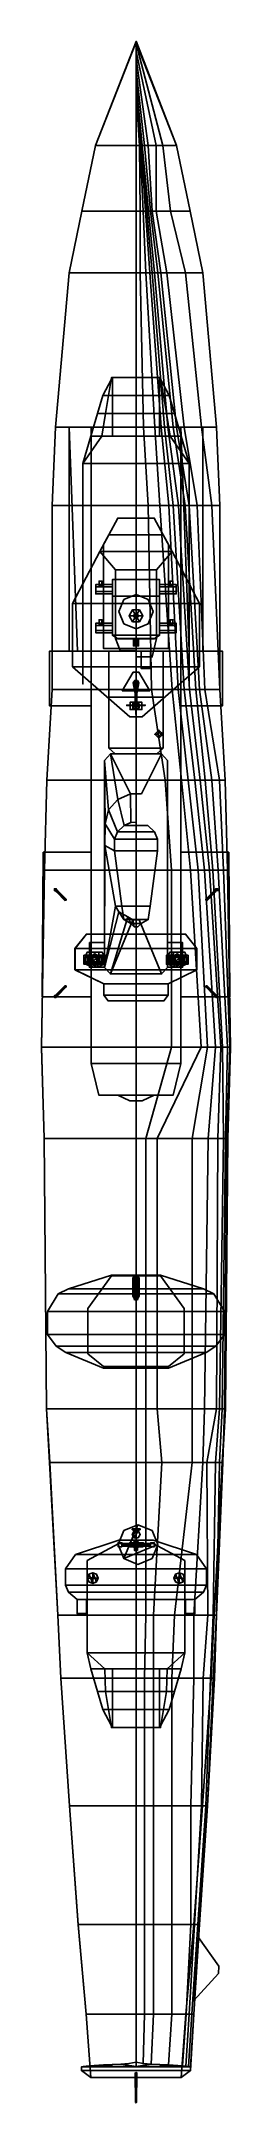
# Model space of a CAD drawing. Extents: x -5 to 5, y -58 to 57.
import ezdxf

# ---------------------------------------------------------------- set-up
doc = ezdxf.new("R2010")
doc.units = 0
doc.layers.get('0').update_dxf_attribs({"linetype": 'CONTINUOUS'})
doc.layers.add('RAILINGS', color=1, linetype='CONTINUOUS')

msp = doc.modelspace()

# ---------------------------------------------------------------- linework, layer by layer
for points in [[(0, 56.58, 5.24), (-2.25, 50.8, 5.22), (2.25, 50.8, 5.22), (0, 56.58, 5.24)], [(-0.02, 56.4, 10.32), (0, 56.42, 10.32), (0, 56.45, 5.23), (-0.05, 56.4, 5.23)], [(0, 56.38, 10.32), (-0.02, 56.4, 10.32), (-0.05, 56.4, 5.23), (0, 56.35, 5.23)], [(-0.02, 56.4, 10.32), (0, 56.38, 10.32), (0.02, 56.4, 10.32), (0, 56.42, 10.32)], [(0, 56.59, 5.39), (2.25, 50.8, 5.31), (2.25, 50.8, 5.22), (0, 56.58, 5.24)], [(2.25, 50.8, 5.22), (1.49, 50.8, 3.62), (0, 56.44, 4.68), (0, 56.58, 5.24)], [(0, 56.42, 10.32), (0.02, 56.4, 10.32), (0.05, 56.4, 5.23), (0, 56.45, 5.23)], [(1.49, 50.8, 3.62), (1.12, 50.8, 2.46), (0, 56.02, 3.58), (0, 56.44, 4.68)], [(0.02, 56.4, 10.32), (0, 56.38, 10.32), (0, 56.35, 5.23), (0.05, 56.4, 5.23)], [(0, 56.02, 3.58), (1.12, 50.8, 2.46), (0.68, 50.8, 0.42), (0, 55.63, 2.48)], [(0, 55.63, 2.48), (0.68, 50.8, 0.42), (0.48, 50.8, -1.05), (0, 54.97, 0.32)], [(0, 54.97, 0.32), (0.48, 50.8, -1.05), (0.35, 50.8, -1.79), (0, 54.24, -1.79)], [(0, 54.24, -1.79), (0.35, 50.8, -1.79), (0.29, 50.8, -2.32), (0, 54.07, -2.32)], [(0, 54.07, -2.32), (0.29, 50.8, -2.32), (0.28, 50.8, -2.58), (0, 54.01, -2.58)], [(0, 54.01, -2.58), (0.28, 50.8, -2.58), (0.23, 50.8, -3.01), (0, 53.86, -3.01)], [(0, 53.86, -3.01), (0.23, 50.8, -3.01), (0.19, 50.8, -3.57), (0, 53.68, -3.57)], [(0, 53.68, -3.57), (0.19, 50.8, -3.57), (0, 50.8, -3.68), (0, 53.63, -3.68)], [(-2.25, 50.8, 5.22), (-3, 47.15, 5.17), (3, 47.15, 5.17), (2.25, 50.8, 5.22)], [(0.19, 50.8, -3.57), (0.23, 47.15, -3.57), (0, 47.15, -3.68), (0, 50.8, -3.68)], [(0.23, 50.8, -3.01), (0.39, 47.15, -3.01), (0.23, 47.15, -3.57), (0.19, 50.8, -3.57)], [(0.28, 50.8, -2.58), (0.52, 47.15, -2.58), (0.39, 47.15, -3.01), (0.23, 50.8, -3.01)], [(0.29, 50.8, -2.32), (0.6, 47.15, -2.32), (0.52, 47.15, -2.58), (0.28, 50.8, -2.58)], [(0.35, 50.8, -1.79), (0.69, 47.15, -1.88), (0.6, 47.15, -2.32), (0.29, 50.8, -2.32)], [(0.48, 50.8, -1.05), (0.8, 47.15, -1.51), (0.69, 47.15, -1.88), (0.35, 50.8, -1.79)], [(0.68, 50.8, 0.42), (0.89, 47.15, -1.16), (0.8, 47.15, -1.51), (0.48, 50.8, -1.05)], [(1.12, 50.8, 2.46), (1.12, 47.15, -0.17), (0.89, 47.15, -1.16), (0.68, 50.8, 0.42)], [(1.92, 47.15, 2.77), (1.12, 47.15, -0.17), (1.12, 50.8, 2.46), (1.49, 50.8, 3.62)], [(3, 47.15, 5.17), (1.92, 47.15, 2.77), (1.49, 50.8, 3.62), (2.25, 50.8, 5.22)], [(2.25, 50.8, 5.31), (3, 47.15, 5.17), (3, 47.15, 5.17), (2.25, 50.8, 5.22)], [(-3, 47.15, 5.17), (-3.7, 43.71, 5.13), (3.7, 43.71, 5.13), (3, 47.15, 5.17)], [(0.23, 47.15, -3.57), (0.23, 43.71, -3.57), (0, 43.71, -3.68), (0, 47.15, -3.68)], [(0.39, 47.15, -3.01), (0.55, 43.71, -3.01), (0.23, 43.71, -3.57), (0.23, 47.15, -3.57)], [(0.52, 47.15, -2.58), (0.76, 43.71, -2.58), (0.55, 43.71, -3.01), (0.39, 47.15, -3.01)], [(0.6, 47.15, -2.32), (0.9, 43.71, -2.32), (0.76, 43.71, -2.58), (0.52, 47.15, -2.58)], [(0.69, 47.15, -1.88), (1.02, 43.71, -2.02), (0.9, 43.71, -2.32), (0.6, 47.15, -2.32)], [(0.8, 47.15, -1.51), (1.22, 43.71, -1.51), (1.02, 43.71, -2.02), (0.69, 47.15, -1.88)], [(0.89, 47.15, -1.16), (1.38, 43.71, -1.16), (1.22, 43.71, -1.51), (0.8, 47.15, -1.51)], [(1.12, 47.15, -0.17), (1.71, 43.71, -0.17), (1.38, 43.71, -1.16), (0.89, 47.15, -1.16)], [(2.74, 43.71, 2.77), (1.71, 43.71, -0.17), (1.12, 47.15, -0.17), (1.92, 47.15, 2.77)], [(3.7, 43.71, 5.13), (2.74, 43.71, 2.77), (1.92, 47.15, 2.77), (3, 47.15, 5.17)], [(-3.7, 43.71, 5.13), (-4.46, 35.15, 5.07), (4.46, 35.15, 5.07), (3.7, 43.71, 5.13)], [(0.23, 43.71, -3.57), (0.42, 35.15, -3.57), (0, 35.15, -3.68), (0, 43.71, -3.68)], [(0.55, 43.71, -3.01), (1.04, 35.15, -3.01), (0.42, 35.15, -3.57), (0.23, 43.71, -3.57)], [(0.76, 43.71, -2.58), (1.4, 35.15, -2.58), (1.04, 35.15, -3.01), (0.55, 43.71, -3.01)], [(0.9, 43.71, -2.32), (1.58, 35.15, -2.32), (1.4, 35.15, -2.58), (0.76, 43.71, -2.58)], [(1.02, 43.71, -2.02), (1.77, 35.15, -2.02), (1.58, 35.15, -2.32), (0.9, 43.71, -2.32)], [(1.22, 43.71, -1.51), (2.06, 35.15, -1.51), (1.77, 35.15, -2.02), (1.02, 43.71, -2.02)], [(1.38, 43.71, -1.16), (2.25, 35.15, -1.16), (2.06, 35.15, -1.51), (1.22, 43.71, -1.51)], [(1.71, 43.71, -0.17), (2.68, 35.15, -0.17), (2.25, 35.15, -1.16), (1.38, 43.71, -1.16)], [(3.64, 35.15, 2.77), (2.68, 35.15, -0.17), (1.71, 43.71, -0.17), (2.74, 43.71, 2.77)], [(4.46, 35.15, 5.07), (3.64, 35.15, 2.77), (2.74, 43.71, 2.77), (3.7, 43.71, 5.13)], [(-1.52, 36.9, 8.3), (-1.36, 37.9, 8.35), (-1.36, 37.8, 8.52), (-1.84, 36.9, 8.48)], [(-1.84, 36.9, 8.48), (-1.36, 37.8, 8.52), (-1.36, 37.9, 8.35), (-1.52, 36.9, 8.3)], [(-1.52, 36.9, 8.3), (-1.36, 37.9, 8.35), (1.36, 37.9, 8.35), (1.52, 36.9, 8.3)], [(1.52, 36.9, 8.3), (1.36, 37.9, 8.35), (-1.36, 37.9, 8.35), (-1.52, 36.9, 8.3)], [(-1.3, 36.9, 8.3), (-1.3, 36.9, 8.13), (-1.3, 37.9, 8.29), (-1.3, 37.9, 8.35)], [(-1.3, 37.9, 8.35), (-1.3, 37.9, 8.29), (-1.3, 36.9, 8.13), (-1.3, 36.9, 8.3)], [(1.3, 37.9, 8.35), (1.3, 37.9, 8.29), (1.3, 36.9, 8.13), (1.3, 36.9, 8.3)], [(1.3, 36.9, 8.3), (1.3, 36.9, 8.13), (1.3, 37.9, 8.29), (1.3, 37.9, 8.35)], [(1.52, 36.9, 8.3), (1.36, 37.9, 8.35), (1.36, 37.8, 8.52), (1.84, 36.9, 8.48)], [(1.84, 36.9, 8.48), (1.36, 37.8, 8.52), (1.36, 37.9, 8.35), (1.52, 36.9, 8.3)], [(-2.13, 35.9, 8.34), (-1.84, 36.9, 8.48), (-1.52, 36.9, 8.3), (-1.69, 35.9, 8.02)], [(-1.69, 35.9, 8.02), (-1.52, 36.9, 8.3), (-1.84, 36.9, 8.48), (-2.13, 35.9, 8.34)], [(-1.69, 35.9, 8.02), (-1.52, 36.9, 8.3), (1.52, 36.9, 8.3), (1.69, 35.9, 8.02)], [(1.69, 35.9, 8.02), (1.52, 36.9, 8.3), (-1.52, 36.9, 8.3), (-1.69, 35.9, 8.02)], [(-1.3, 35.9, 8.02), (-1.3, 35.9, 7.57), (-1.3, 36.9, 8.14), (-1.3, 36.9, 8.3)], [(-1.3, 36.9, 8.3), (-1.3, 36.9, 8.14), (-1.3, 35.9, 7.57), (-1.3, 35.9, 8.02)], [(1.3, 35.9, 8.02), (1.3, 35.9, 7.57), (1.3, 36.9, 8.14), (1.3, 36.9, 8.3)], [(1.3, 36.9, 8.3), (1.3, 36.9, 8.14), (1.3, 35.9, 7.57), (1.3, 35.9, 8.02)], [(2.13, 35.9, 8.34), (1.84, 36.9, 8.48), (1.52, 36.9, 8.3), (1.69, 35.9, 8.02)], [(1.69, 35.9, 8.02), (1.52, 36.9, 8.3), (1.84, 36.9, 8.48), (2.13, 35.9, 8.34)], [(-2.5, 34.64, 8.01), (-2.13, 35.9, 8.34), (-1.69, 35.9, 8.02), (-1.89, 34.64, 7.3)], [(-1.89, 34.64, 7.3), (-1.69, 35.9, 8.02), (-2.13, 35.9, 8.34), (-2.5, 34.64, 8.01)], [(-1.89, 34.64, 7.3), (-1.69, 35.9, 8.02), (1.69, 35.9, 8.02), (1.89, 34.64, 7.3)], [(1.89, 34.64, 7.3), (1.69, 35.9, 8.02), (-1.69, 35.9, 8.02), (-1.89, 34.64, 7.3)], [(-1.3, 35.9, 8.02), (-1.3, 35.9, 7.57), (-1.3, 35.04, 6.67), (-1.3, 34.64, 7.3)], [(-1.3, 34.64, 7.3), (-1.3, 35.04, 6.67), (-1.3, 35.9, 7.57), (-1.3, 35.9, 8.02)], [(1.3, 35.9, 8.02), (1.3, 35.9, 7.57), (1.3, 35.04, 6.67), (1.3, 34.64, 7.3)], [(1.3, 34.64, 7.3), (1.3, 35.04, 6.67), (1.3, 35.9, 7.57), (1.3, 35.9, 8.02)], [(1.89, 34.64, 7.3), (1.69, 35.9, 8.02), (2.13, 35.9, 8.34), (2.5, 34.64, 8.01)], [(2.5, 34.64, 8.01), (2.13, 35.9, 8.34), (1.69, 35.9, 8.02), (1.89, 34.64, 7.3)], [(-4.46, 35.15, 5.07), (-4.65, 30.78, 4.31), (4.65, 30.78, 4.31), (4.46, 35.15, 5.07)], [(-2.49, 22.69, 5.06), (-2.49, 35.15, 5.06), (-3.7, 35.15, 5.06), (-3.25, 22.69, 5.06)], [(-3.25, 22.69, 5.06), (-3.7, 35.15, 5.06), (-2.49, 35.15, 5.06), (-2.49, 22.69, 5.06)], [(-1.89, 34.64, 7.3), (-1.89, 34.64, 5.06), (-2.94, 33.12, 5.06), (-2.94, 33.12, 7.3)], [(2.94, 33.12, 7.3), (1.89, 34.64, 7.3), (-1.89, 34.64, 7.3), (-2.94, 33.12, 7.3)], [(-2.94, 33.12, 7.3), (-2.5, 34.64, 8.01), (-1.89, 34.64, 7.3), (-2.94, 33.12, 7.3)], [(-2.94, 33.12, 7.3), (-1.89, 34.64, 7.3), (-2.5, 34.64, 8.01), (-2.94, 33.12, 7.3)], [(-2.49, 35.15, 2.77), (-2.49, -0.22, 2.74), (-2.49, -0.22, 5.06), (-2.49, 35.15, 5.06)], [(-2.49, 35.15, 5.06), (-2.49, -0.22, 5.06), (2.49, -0.22, 5.06), (2.49, 35.15, 5.06)], [(1.89, 34.64, 7.3), (1.89, 34.64, 5.06), (-1.89, 34.64, 5.06), (-1.89, 34.64, 7.3)], [(-1.3, 34.64, 5.06), (-1.3, 34.8, 5.06), (-1.3, 35.04, 6.67), (-1.3, 34.64, 7.3)], [(-1.3, 34.64, 7.3), (-1.3, 35.04, 6.67), (-1.3, 34.8, 5.06), (-1.3, 34.64, 5.06)], [(0.42, 35.15, -3.57), (0.68, 30.78, -3.42), (0, 30.78, -3.68), (0, 35.15, -3.68)], [(1.04, 35.15, -3.01), (1.32, 30.78, -3.01), (0.68, 30.78, -3.42), (0.42, 35.15, -3.57)], [(1.4, 35.15, -2.58), (1.82, 30.78, -2.58), (1.32, 30.78, -3.01), (1.04, 35.15, -3.01)], [(1.3, 34.64, 5.06), (1.3, 34.8, 5.06), (1.3, 35.04, 6.67), (1.3, 34.64, 7.3)], [(1.3, 34.64, 7.3), (1.3, 35.04, 6.67), (1.3, 34.8, 5.06), (1.3, 34.64, 5.06)], [(1.58, 35.15, -2.32), (2.07, 30.78, -2.32), (1.82, 30.78, -2.58), (1.4, 35.15, -2.58)], [(1.77, 35.15, -2.02), (2.36, 30.78, -2.02), (2.07, 30.78, -2.32), (1.58, 35.15, -2.32)], [(2.06, 35.15, -1.51), (2.73, 30.78, -1.51), (2.36, 30.78, -2.02), (1.77, 35.15, -2.02)], [(2.94, 33.12, 5.06), (1.89, 34.64, 5.06), (1.89, 34.64, 7.3), (2.94, 33.12, 7.3)], [(2.94, 33.12, 7.3), (1.89, 34.64, 7.3), (2.5, 34.64, 8.01), (2.94, 33.12, 7.3)], [(2.94, 33.12, 7.3), (2.5, 34.64, 8.01), (1.89, 34.64, 7.3), (2.94, 33.12, 7.3)], [(2.25, 35.15, -1.16), (2.94, 30.78, -1.16), (2.73, 30.78, -1.51), (2.06, 35.15, -1.51)], [(2.68, 35.15, -0.17), (3.39, 30.78, -0.17), (2.94, 30.78, -1.16), (2.25, 35.15, -1.16)], [(2.49, -0.22, 5.06), (2.49, -0.22, 2.74), (2.49, 35.15, 2.77), (2.49, 35.15, 5.06)], [(2.94, 22.69, 5.06), (2.49, 35.15, 5.06), (3.7, 35.15, 5.06), (3.7, 22.69, 5.06)], [(3.7, 22.69, 5.06), (3.7, 35.15, 5.06), (2.49, 35.15, 5.06), (2.94, 22.69, 5.06)], [(4.21, 30.78, 2.77), (3.39, 30.78, -0.17), (2.68, 35.15, -0.17), (3.64, 35.15, 2.77)], [(4.65, 30.78, 4.31), (4.21, 30.78, 2.77), (3.64, 35.15, 2.77), (4.46, 35.15, 5.07)], [(-2.94, 33.12, 7.3), (-2.94, 33.12, 5.06), (-2.94, 22.69, 5.06), (-2.94, 22.69, 7.3)], [(2.94, 22.69, 7.3), (2.94, 33.12, 7.3), (-2.94, 33.12, 7.3), (-2.94, 22.69, 7.3)], [(2.94, 22.69, 5.06), (2.94, 33.12, 5.06), (2.94, 33.12, 7.3), (2.94, 22.69, 7.3)], [(-4.65, 30.78, 4.31), (-4.65, 20.57, 2.77), (4.65, 20.57, 2.77), (4.65, 30.78, 4.31)], [(2.01, 28.24, 11.95), (1.01, 30.09, 11.95), (-1.01, 30.09, 11.95), (-2.01, 28.24, 11.95)], [(-1.01, 30.09, 11.95), (-1.01, 30.09, 9.6), (-2.01, 28.24, 9.6), (-2.01, 28.24, 11.95)], [(-2.01, 28.24, 9.6), (-1.01, 30.09, 9.6), (1.01, 30.09, 9.6), (2.01, 28.24, 9.6)], [(1.01, 30.09, 11.95), (1.01, 30.09, 9.6), (-1.01, 30.09, 9.6), (-1.01, 30.09, 11.95)], [(0.68, 30.78, -3.42), (0.86, 20.57, -3.42), (0, 20.57, -3.68), (0, 30.78, -3.68)], [(1.32, 30.78, -3.01), (2.01, 20.57, -2.82), (0.86, 20.57, -3.42), (0.68, 30.78, -3.42)], [(2.01, 28.24, 9.6), (1.01, 30.09, 9.6), (1.01, 30.09, 11.95), (2.01, 28.24, 11.95)], [(1.82, 30.78, -2.58), (2.34, 20.57, -2.58), (2.01, 20.57, -2.82), (1.32, 30.78, -3.01)], [(2.07, 30.78, -2.32), (2.68, 20.57, -2.32), (2.34, 20.57, -2.58), (1.82, 30.78, -2.58)], [(2.36, 30.78, -2.02), (2.96, 20.57, -2.02), (2.68, 20.57, -2.32), (2.07, 30.78, -2.32)], [(2.73, 30.78, -1.51), (3.32, 20.57, -1.51), (2.96, 20.57, -2.02), (2.36, 30.78, -2.02)], [(2.94, 30.78, -1.16), (3.52, 20.57, -1.16), (3.32, 20.57, -1.51), (2.73, 30.78, -1.51)], [(3.39, 30.78, -0.17), (3.81, 20.57, -0.51), (3.52, 20.57, -1.16), (2.94, 30.78, -1.16)], [(4.65, 20.57, 2.77), (3.81, 20.57, -0.51), (3.39, 30.78, -0.17), (4.21, 30.78, 2.77)], [(4.65, 20.57, 2.77), (4.65, 20.57, 2.77), (4.21, 30.78, 2.77), (4.65, 30.78, 4.31)], [(-1.5, 29.16, 9.6), (-1.5, 29.16, 7.3), (-1.8, 28.63, 7.31), (-1.8, 28.63, 9.6)], [(1.5, 29.16, 9.6), (1.5, 29.16, 7.3), (-1.5, 29.16, 7.3), (-1.5, 29.16, 9.6)], [(1.8, 28.63, 7.31), (1.5, 29.16, 7.3), (1.5, 29.16, 9.6), (1.8, 28.63, 9.6)], [(-3.52, 25.34, 9.6), (-2.01, 28.24, 9.6), (2.01, 28.24, 9.6), (3.52, 25.34, 9.6)], [(3.52, 25.34, 9.6), (2.01, 28.24, 9.6), (-2.01, 28.24, 9.6), (-3.52, 25.34, 9.6)], [(-2.01, 28.24, 11.95), (-2.01, 28.24, 9.6), (-1.14, 27.22, 9.6), (-1.14, 27.22, 11.95)], [(1.14, 27.22, 11.95), (2.01, 28.24, 11.95), (-2.01, 28.24, 11.95), (-1.14, 27.22, 11.95)], [(-1.8, 28.63, 9.6), (-1.8, 28.63, 7.31), (-1.8, 22.84, 7.3), (-1.8, 22.84, 9.6)], [(1.14, 27.22, 9.6), (2.01, 28.24, 9.6), (2.01, 28.24, 11.95), (1.14, 27.22, 11.95)], [(1.8, 22.84, 7.3), (1.8, 28.63, 7.31), (1.8, 28.63, 9.6), (1.8, 22.84, 9.6)], [(-2.23, 26.39, 12.27), (-2.23, 25.87, 12.27), (-2.23, 26, 12.5), (-2.23, 26.26, 12.5)], [(-2.23, 26.26, 12.04), (-2.23, 26, 12.04), (-2.23, 25.87, 12.27), (-2.23, 26.39, 12.27)], [(-1.31, 26.26, 12.5), (-1.31, 26.39, 12.27), (-2.23, 26.39, 12.27), (-2.23, 26.26, 12.5)], [(-1.31, 26.39, 12.27), (-1.31, 26.26, 12.04), (-2.23, 26.26, 12.04), (-2.23, 26.39, 12.27)], [(-1.89, 26.3, 12.42), (-1.89, 26.59, 12.42), (-2.05, 26.59, 12.42), (-2.05, 26.3, 12.42)], [(-2.05, 26.59, 12.12), (-2.05, 26.59, 12.42), (-1.89, 26.59, 12.42), (-1.89, 26.59, 12.12)], [(-2.05, 26.3, 12.42), (-2.05, 26.59, 12.42), (-2.05, 26.59, 12.12), (-2.05, 26.3, 12.12)], [(-2.05, 26.3, 12.12), (-2.05, 26.59, 12.12), (-1.89, 26.59, 12.12), (-1.89, 26.3, 12.12)], [(-1.89, 26.59, 12.12), (-1.89, 26.59, 12.42), (-1.89, 26.3, 12.42), (-1.89, 26.3, 12.12)], [(-1.31, 26.67, 12.65), (-1.31, 26.67, 11.44), (-1.31, 25.75, 11.44), (-1.31, 25.75, 13.75)], [(1.31, 25.75, 13.75), (1.31, 26.67, 12.65), (-1.31, 26.67, 12.65), (-1.31, 25.75, 13.75)], [(1.31, 26.67, 12.65), (1.31, 26.67, 11.44), (-1.31, 26.67, 11.44), (-1.31, 26.67, 12.65)], [(-1.31, 25.75, 11.44), (-1.31, 26.67, 11.44), (1.31, 26.67, 11.44), (1.31, 25.75, 11.44)], [(-1.14, 27.22, 11.95), (-1.14, 27.22, 9.6), (1.14, 27.22, 9.6), (1.14, 27.22, 11.95)], [(-1.14, 27.22, 11.24), (-1.14, 27.22, 9.6), (-1.14, 23.4, 9.6), (-1.14, 23.4, 11.24)], [(1.14, 23.4, 11.24), (1.14, 27.22, 11.24), (-1.14, 27.22, 11.24), (-1.14, 23.4, 11.24)], [(1.14, 23.4, 9.6), (1.14, 27.22, 9.6), (1.14, 27.22, 11.24), (1.14, 23.4, 11.24)], [(1.31, 25.75, 11.44), (1.31, 26.67, 11.44), (1.31, 26.67, 12.65), (1.31, 25.75, 13.75)], [(1.31, 26.39, 12.27), (1.31, 26.26, 12.5), (2.23, 26.26, 12.5), (2.23, 26.39, 12.27)], [(1.31, 26.26, 12.04), (1.31, 26.39, 12.27), (2.23, 26.39, 12.27), (2.23, 26.26, 12.04)], [(1.89, 26.59, 12.42), (1.89, 26.59, 12.12), (1.89, 26.3, 12.12), (1.89, 26.3, 12.42)], [(2.05, 26.3, 12.42), (2.05, 26.59, 12.42), (1.89, 26.59, 12.42), (1.89, 26.3, 12.42)], [(2.05, 26.59, 12.42), (2.05, 26.59, 12.12), (1.89, 26.59, 12.12), (1.89, 26.59, 12.42)], [(1.89, 26.3, 12.12), (1.89, 26.59, 12.12), (2.05, 26.59, 12.12), (2.05, 26.3, 12.12)], [(2.05, 26.3, 12.12), (2.05, 26.59, 12.12), (2.05, 26.59, 12.42), (2.05, 26.3, 12.42)], [(2.23, 26.26, 12.5), (2.23, 26, 12.5), (2.23, 25.87, 12.27), (2.23, 26.39, 12.27)], [(2.23, 26.39, 12.27), (2.23, 25.87, 12.27), (2.23, 26, 12.04), (2.23, 26.26, 12.04)], [(-3.52, 21.83, 9.6), (-3.52, 25.34, 9.6), (3.52, 25.34, 9.6), (3.52, 21.83, 9.6)], [(3.52, 21.83, 9.6), (3.52, 25.34, 9.6), (-3.52, 25.34, 9.6), (-3.52, 21.83, 9.6)], [(-1.31, 26, 12.5), (-1.31, 26.26, 12.5), (-2.23, 26.26, 12.5), (-2.23, 26, 12.5)], [(-1.31, 26.26, 12.04), (-1.31, 26, 12.04), (-2.23, 26, 12.04), (-2.23, 26.26, 12.04)], [(-1.31, 25.87, 12.27), (-1.31, 26, 12.5), (-2.23, 26, 12.5), (-2.23, 25.87, 12.27)], [(-1.31, 26, 12.04), (-1.31, 25.87, 12.27), (-2.23, 25.87, 12.27), (-2.23, 26, 12.04)], [(-1.31, 25.75, 13.75), (-1.31, 25.75, 11.44), (-1.31, 23.58, 11.44), (-1.31, 23.58, 13.75)], [(-1.31, 23.58, 11.44), (-1.31, 25.75, 11.44), (1.31, 25.75, 11.44), (1.31, 23.58, 11.44)], [(1.31, 23.58, 13.75), (1.31, 25.75, 13.75), (-1.31, 25.75, 13.75), (-1.31, 23.58, 13.75)], [(-0.67, 25.56, 11.24), (-0.95, 24.89, 11.24), (-0.95, 24.89, 11.44), (-0.67, 25.56, 11.44)], [(0, 25.84, 11.24), (-0.67, 25.56, 11.24), (-0.67, 25.56, 11.44), (0, 25.84, 11.44)], [(0.67, 25.56, 11.24), (0, 25.84, 11.24), (0, 25.84, 11.44), (0.67, 25.56, 11.44)], [(0.95, 24.89, 11.24), (0.67, 25.56, 11.24), (0.67, 25.56, 11.44), (0.95, 24.89, 11.44)], [(1.31, 26.26, 12.5), (1.31, 26, 12.5), (2.23, 26, 12.5), (2.23, 26.26, 12.5)], [(1.31, 26, 12.04), (1.31, 26.26, 12.04), (2.23, 26.26, 12.04), (2.23, 26, 12.04)], [(1.31, 26, 12.5), (1.31, 25.87, 12.27), (2.23, 25.87, 12.27), (2.23, 26, 12.5)], [(1.31, 25.87, 12.27), (1.31, 26, 12.04), (2.23, 26, 12.04), (2.23, 25.87, 12.27)], [(1.31, 23.58, 11.44), (1.31, 25.75, 11.44), (1.31, 25.75, 13.75), (1.31, 23.58, 13.75)], [(-1.31, 24.24, 13.1), (-1.31, 24.11, 12.87), (-2.23, 24.11, 12.87), (-2.23, 24.24, 13.1)], [(-1.31, 24.11, 13.33), (-1.31, 24.24, 13.1), (-2.23, 24.24, 13.1), (-2.23, 24.11, 13.33)], [(-2.23, 24.11, 12.87), (-2.23, 23.85, 12.87), (-2.23, 23.72, 13.1), (-2.23, 24.24, 13.1)], [(-2.23, 24.24, 13.1), (-2.23, 23.72, 13.1), (-2.23, 23.85, 13.33), (-2.23, 24.11, 13.33)], [(-1.31, 24.11, 12.87), (-1.31, 23.85, 12.87), (-2.23, 23.85, 12.87), (-2.23, 24.11, 12.87)], [(-1.31, 23.85, 13.33), (-1.31, 24.11, 13.33), (-2.23, 24.11, 13.33), (-2.23, 23.85, 13.33)], [(-2.05, 24.15, 12.95), (-2.05, 24.44, 12.95), (-1.89, 24.44, 12.95), (-1.89, 24.15, 12.95)], [(-2.05, 24.15, 13.25), (-2.05, 24.44, 13.25), (-2.05, 24.44, 12.95), (-2.05, 24.15, 12.95)], [(-2.05, 24.44, 12.95), (-2.05, 24.44, 13.25), (-1.89, 24.44, 13.25), (-1.89, 24.44, 12.95)], [(-1.89, 24.15, 13.25), (-1.89, 24.44, 13.25), (-2.05, 24.44, 13.25), (-2.05, 24.15, 13.25)], [(-1.89, 24.44, 12.95), (-1.89, 24.44, 13.25), (-1.89, 24.15, 13.25), (-1.89, 24.15, 12.95)], [(-0.95, 24.89, 11.24), (-0.67, 24.22, 11.24), (-0.67, 24.22, 11.44), (-0.95, 24.89, 11.44)], [(-0.67, 24.22, 11.24), (0, 23.94, 11.24), (0, 23.94, 11.44), (-0.67, 24.22, 11.44)], [(-0.19, 24.99, 13.75), (-0.38, 24.66, 13.75), (-0.13, 24.66, 13.87), (-0.06, 24.77, 13.87)], [(-0.38, 24.66, 13.75), (-0.19, 24.33, 13.75), (-0.06, 24.55, 13.87), (-0.13, 24.66, 13.87)], [(0.19, 24.99, 13.75), (-0.19, 24.99, 13.75), (-0.06, 24.77, 13.87), (0.07, 24.77, 13.87)], [(-0.19, 24.33, 13.75), (0.19, 24.33, 13.75), (0.07, 24.55, 13.87), (-0.06, 24.55, 13.87)], [(-0.06, 24.77, 13.87), (-0.13, 24.66, 13.87), (-0.13, 24.66, 14.19), (-0.06, 24.77, 14.19)], [(-0.06, 24.77, 14.19), (-0.13, 24.66, 14.19), (-0.07, 24.66, 14.29), (-0.03, 24.72, 14.29)], [(-0.13, 24.66, 13.87), (-0.06, 24.55, 13.87), (-0.06, 24.55, 14.19), (-0.13, 24.66, 14.19)], [(-0.13, 24.66, 14.19), (-0.06, 24.55, 14.19), (-0.03, 24.6, 14.29), (-0.07, 24.66, 14.29)], [(0.04, 24.6, 14.29), (-0.03, 24.72, 14.29), (-0.07, 24.66, 14.29), (-0.03, 24.6, 14.29)], [(0.07, 24.77, 13.87), (-0.06, 24.77, 13.87), (-0.06, 24.77, 14.19), (0.07, 24.77, 14.19)], [(0.07, 24.77, 14.19), (-0.06, 24.77, 14.19), (-0.03, 24.72, 14.29), (0.04, 24.72, 14.29)], [(-0.06, 24.55, 14.19), (0.07, 24.55, 14.19), (0.04, 24.6, 14.29), (-0.03, 24.6, 14.29)], [(-0.06, 24.55, 13.87), (0.07, 24.55, 13.87), (0.07, 24.55, 14.19), (-0.06, 24.55, 14.19)], [(0.07, 24.66, 14.29), (0.04, 24.72, 14.29), (-0.03, 24.72, 14.29), (0.04, 24.6, 14.29)], [(0, 23.94, 11.24), (0.67, 24.22, 11.24), (0.67, 24.22, 11.44), (0, 23.94, 11.44)], [(0.13, 24.66, 14.19), (0.07, 24.77, 14.19), (0.04, 24.72, 14.29), (0.07, 24.66, 14.29)], [(0.07, 24.55, 14.19), (0.13, 24.66, 14.19), (0.07, 24.66, 14.29), (0.04, 24.6, 14.29)], [(0.38, 24.66, 13.75), (0.19, 24.99, 13.75), (0.07, 24.77, 13.87), (0.13, 24.66, 13.87)], [(0.13, 24.66, 13.87), (0.07, 24.77, 13.87), (0.07, 24.77, 14.19), (0.13, 24.66, 14.19)], [(0.07, 24.55, 13.87), (0.13, 24.66, 13.87), (0.13, 24.66, 14.19), (0.07, 24.55, 14.19)], [(0.19, 24.33, 13.75), (0.38, 24.66, 13.75), (0.13, 24.66, 13.87), (0.07, 24.55, 13.87)], [(0.67, 24.22, 11.24), (0.95, 24.89, 11.24), (0.95, 24.89, 11.44), (0.67, 24.22, 11.44)], [(1.31, 24.11, 12.87), (1.31, 24.24, 13.1), (2.23, 24.24, 13.1), (2.23, 24.11, 12.87)], [(1.31, 24.24, 13.1), (1.31, 24.11, 13.33), (2.23, 24.11, 13.33), (2.23, 24.24, 13.1)], [(1.31, 23.85, 12.87), (1.31, 24.11, 12.87), (2.23, 24.11, 12.87), (2.23, 23.85, 12.87)], [(1.31, 24.11, 13.33), (1.31, 23.85, 13.33), (2.23, 23.85, 13.33), (2.23, 24.11, 13.33)], [(1.89, 24.15, 12.95), (1.89, 24.44, 12.95), (2.05, 24.44, 12.95), (2.05, 24.15, 12.95)], [(1.89, 24.44, 13.25), (1.89, 24.44, 12.95), (1.89, 24.15, 12.95), (1.89, 24.15, 13.25)], [(2.05, 24.44, 13.25), (2.05, 24.44, 12.95), (1.89, 24.44, 12.95), (1.89, 24.44, 13.25)], [(2.05, 24.15, 13.25), (2.05, 24.44, 13.25), (1.89, 24.44, 13.25), (1.89, 24.15, 13.25)], [(2.05, 24.15, 12.95), (2.05, 24.44, 12.95), (2.05, 24.44, 13.25), (2.05, 24.15, 13.25)], [(2.23, 24.24, 13.1), (2.23, 23.72, 13.1), (2.23, 23.85, 12.87), (2.23, 24.11, 12.87)], [(2.23, 24.11, 13.33), (2.23, 23.85, 13.33), (2.23, 23.72, 13.1), (2.23, 24.24, 13.1)], [(-1.31, 23.85, 12.87), (-1.31, 23.72, 13.1), (-2.23, 23.72, 13.1), (-2.23, 23.85, 12.87)], [(-1.31, 23.72, 13.1), (-1.31, 23.85, 13.33), (-2.23, 23.85, 13.33), (-2.23, 23.72, 13.1)], [(1, 23.37, 13.75), (1.31, 23.58, 13.75), (-1.31, 23.58, 13.75), (-1, 23.37, 13.75)], [(-1.31, 23.58, 13.75), (-1.31, 23.58, 11.44), (-1, 23.37, 11.44), (-1, 23.37, 13.75)], [(-1, 23.37, 11.44), (-1.31, 23.58, 11.44), (1.31, 23.58, 11.44), (1, 23.37, 11.44)], [(0, 23.4, 11.24), (-1.14, 23.4, 11.24), (-0.88, 22.73, 11.24), (0, 22.73, 11.24)], [(-0.88, 22.73, 11.24), (-1.14, 23.4, 11.24), (-1.14, 23.4, 9.6), (-0.88, 22.73, 9.6)], [(-1, 23.37, 13.75), (-1, 23.37, 11.44), (1, 23.37, 11.44), (1, 23.37, 13.75)], [(-0.14, 22.98, 12.69), (-0.07, 22.98, 12.81), (-0.07, 23.37, 12.81), (-0.14, 23.37, 12.69)], [(-0.07, 22.98, 12.57), (-0.14, 22.98, 12.69), (-0.14, 23.37, 12.69), (-0.07, 23.37, 12.57)], [(-0.14, 22.98, 12.69), (0.14, 22.98, 12.69), (0.07, 22.98, 12.81), (-0.07, 22.98, 12.81)], [(-0.07, 22.98, 12.57), (0.07, 22.98, 12.57), (0.14, 22.98, 12.69), (-0.14, 22.98, 12.69)], [(-0.07, 22.98, 12.81), (0.07, 22.98, 12.81), (0.07, 23.37, 12.81), (-0.07, 23.37, 12.81)], [(0.07, 22.98, 12.57), (-0.07, 22.98, 12.57), (-0.07, 23.37, 12.57), (0.07, 23.37, 12.57)], [(1.14, 23.4, 11.24), (0, 23.4, 11.24), (0, 22.37, 11.24), (0.9, 22.37, 11.24)], [(0.07, 22.98, 12.81), (0.14, 22.98, 12.69), (0.14, 23.37, 12.69), (0.07, 23.37, 12.81)], [(0.14, 22.98, 12.69), (0.07, 22.98, 12.57), (0.07, 23.37, 12.57), (0.14, 23.37, 12.69)], [(0.9, 22.37, 9.6), (1.14, 23.4, 9.6), (1.14, 23.4, 11.24), (0.9, 22.37, 11.24)], [(1, 23.37, 11.44), (1.31, 23.58, 11.44), (1.31, 23.58, 13.75), (1, 23.37, 13.75)], [(1.31, 23.72, 13.1), (1.31, 23.85, 12.87), (2.23, 23.85, 12.87), (2.23, 23.72, 13.1)], [(1.31, 23.85, 13.33), (1.31, 23.72, 13.1), (2.23, 23.72, 13.1), (2.23, 23.85, 13.33)], [(-4.8, 19.66, 5.06), (-4.8, 22.69, 5.06), (-2.49, 22.69, 5.06), (-2.49, 19.66, 5.06)], [(-2.49, 19.66, 5.06), (-2.49, 22.69, 5.06), (-4.8, 22.69, 5.06), (-4.8, 19.66, 5.06)], [(0.34, 19.04, 9.6), (3.52, 21.83, 9.6), (-3.52, 21.83, 9.6), (-0.34, 19.04, 9.6)], [(-0.34, 19.04, 9.6), (-3.52, 21.83, 9.6), (3.52, 21.83, 9.6), (0.34, 19.04, 9.6)], [(-2.94, 22.69, 7.3), (-2.94, 22.69, 5.06), (2.94, 22.69, 5.06), (2.94, 22.69, 7.3)], [(-1.8, 22.84, 9.6), (-1.8, 22.84, 7.3), (1.8, 22.84, 7.3), (1.8, 22.84, 9.6)], [(1.5, 20.14, 7.3), (1.5, 22.69, 7.3), (-1.5, 22.69, 7.3), (-1.5, 20.14, 7.3)], [(-1.5, 20.14, 7.3), (-1.5, 22.69, 7.3), (1.5, 22.69, 7.3), (1.5, 20.14, 7.3)], [(0, 22.73, 11.24), (-0.88, 22.73, 11.24), (-0.88, 22.73, 9.6), (0, 22.73, 9.6)], [(0, 22.37, 11.24), (0, 22.73, 11.24), (0, 22.73, 9.6), (0, 22.37, 9.6)], [(0.9, 22.37, 11.24), (0, 22.37, 11.24), (0, 22.37, 9.6), (0.9, 22.37, 9.6)], [(0.28, 22.69, 7.3), (0.28, 21.73, 5.06), (0.81, 21.73, 5.06), (0.81, 22.69, 7.3)], [(4.8, 19.66, 5.06), (4.8, 22.69, 5.06), (2.49, 22.69, 5.06), (2.49, 19.66, 5.06)], [(2.49, 19.66, 5.06), (2.49, 22.69, 5.06), (4.8, 22.69, 5.06), (4.8, 19.66, 5.06)], [(-0.76, 20.49, 17.78), (-0.15, 21.53, 17.78), (0.15, 21.53, 17.78), (0.76, 20.49, 17.78)], [(0.76, 20.49, 17.78), (0.15, 21.53, 17.78), (-0.15, 21.53, 17.78), (-0.76, 20.49, 17.78)], [(-0.07, 21.07, 5.06), (-0.15, 20.94, 5.06), (-0.06, 20.41, 21.61), (-0.03, 20.46, 21.61)], [(-0.15, 20.94, 5.06), (-0.07, 20.81, 5.06), (-0.03, 20.36, 21.61), (-0.06, 20.41, 21.61)], [(0.08, 21.07, 5.06), (-0.07, 21.07, 5.06), (-0.03, 20.46, 21.61), (0.03, 20.46, 21.61)], [(-0.07, 20.81, 5.06), (0.08, 20.81, 5.06), (0.03, 20.36, 21.61), (-0.03, 20.36, 21.61)], [(0.15, 20.94, 5.06), (0.08, 21.07, 5.06), (0.03, 20.46, 21.61), (0.06, 20.41, 21.61)], [(0.08, 20.81, 5.06), (0.15, 20.94, 5.06), (0.06, 20.41, 21.61), (0.03, 20.36, 21.61)], [(-4.65, 20.57, 2.77), (-4.95, 15.53, 2.77), (4.95, 15.53, 2.77), (4.65, 20.57, 2.77)], [(1.5, 17.3, 7.3), (1.5, 20.14, 7.3), (-1.5, 20.14, 7.3), (-1.5, 17.3, 7.3)], [(-1.5, 20.14, 7.3), (-1.5, 20.14, 5.06), (-1.5, 17.3, 5.06), (-1.5, 17.3, 7.3)], [(1.5, 20.14, 5.06), (-1.5, 20.14, 5.06), (-1.5, 20.14, 7.3), (1.5, 20.14, 7.3)], [(-0.37, 19.7, 20.86), (-0.36, 19.67, 20.87), (-0.51, 19.67, 21.23), (-0.52, 19.7, 21.23)], [(-0.35, 19.7, 20.88), (-0.37, 19.7, 20.86), (-0.52, 19.7, 21.23), (-0.49, 19.7, 21.23)], [(-0.52, 19.7, 21.23), (-0.51, 19.67, 21.23), (-0.36, 19.67, 21.59), (-0.37, 19.7, 21.6)], [(-0.49, 19.7, 21.23), (-0.52, 19.7, 21.23), (-0.37, 19.7, 21.6), (-0.35, 19.7, 21.58)], [(-0.36, 19.67, 20.87), (-0.35, 19.7, 20.88), (-0.49, 19.7, 21.23), (-0.51, 19.67, 21.23)], [(-0.51, 19.67, 21.23), (-0.49, 19.7, 21.23), (-0.35, 19.7, 21.58), (-0.36, 19.67, 21.59)], [(0, 19.7, 20.71), (0, 19.67, 20.72), (-0.36, 19.67, 20.87), (-0.37, 19.7, 20.86)], [(0, 19.7, 20.74), (0, 19.7, 20.71), (-0.37, 19.7, 20.86), (-0.35, 19.7, 20.88)], [(-0.37, 19.7, 21.6), (-0.36, 19.67, 21.59), (0, 19.67, 21.73), (0, 19.7, 21.75)], [(-0.35, 19.7, 21.58), (-0.37, 19.7, 21.6), (0, 19.7, 21.75), (0, 19.7, 21.72)], [(0, 19.67, 20.72), (0, 19.7, 20.74), (-0.35, 19.7, 20.88), (-0.36, 19.67, 20.87)], [(-0.36, 19.67, 21.59), (-0.35, 19.7, 21.58), (0, 19.7, 21.72), (0, 19.67, 21.73)], [(0.16, 19.85, 10.94), (-0.17, 19.85, 10.94), (-0.33, 19.85, 11.23), (0.33, 19.85, 11.23)], [(-0.33, 19.85, 11.23), (-0.17, 19.85, 10.94), (-0.17, 19.45, 10.94), (-0.33, 19.45, 11.23)], [(0.33, 19.85, 11.23), (-0.33, 19.85, 11.23), (-0.17, 19.85, 11.52), (0.16, 19.85, 11.52)], [(-0.17, 19.85, 11.52), (-0.33, 19.85, 11.23), (-0.33, 19.45, 11.23), (-0.17, 19.45, 11.52)], [(-0.07, 19.69, 10.95), (0, 19.73, 10.95), (0, 19.85, 9.6), (-0.17, 19.75, 9.6)], [(-0.07, 19.61, 10.95), (-0.07, 19.69, 10.95), (-0.17, 19.75, 9.6), (-0.17, 19.55, 9.6)], [(0, 19.57, 10.95), (-0.07, 19.61, 10.95), (-0.17, 19.55, 9.6), (0, 19.45, 9.6)], [(-0.17, 19.85, 10.94), (0.16, 19.85, 10.94), (0.16, 19.45, 10.94), (-0.17, 19.45, 10.94)], [(0.16, 19.85, 11.52), (-0.17, 19.85, 11.52), (-0.17, 19.45, 11.52), (0.16, 19.45, 11.52)], [(0.06, 20.41, 21.61), (0.03, 20.46, 21.61), (-0.03, 20.46, 21.61), (-0.06, 20.41, 21.61)], [(0.03, 20.36, 21.61), (0.06, 20.41, 21.61), (-0.06, 20.41, 21.61), (-0.03, 20.36, 21.61)], [(0.05, 19.67, 17.78), (0.05, 20.49, 17.78), (-0.05, 20.49, 17.78), (-0.05, 19.67, 17.78)], [(-0.05, 19.67, 17.78), (-0.05, 20.49, 17.78), (0.05, 20.49, 17.78), (0.05, 19.67, 17.78)], [(0, 20.45, 21.61), (-0.04, 20.41, 21.61), (-0.04, 20.36, 23.2), (0, 20.4, 23.2)], [(-0.04, 20.41, 21.61), (0, 20.37, 21.61), (0, 20.32, 23.2), (-0.04, 20.36, 23.2)], [(0, 20.32, 23.2), (0.04, 20.36, 23.2), (0, 20.4, 23.2), (-0.04, 20.36, 23.2)], [(0.01, 20.05, 20.86), (-0.01, 20.05, 20.87), (-0.01, 20.19, 21.23), (0.01, 20.21, 21.23)], [(0.01, 20.21, 21.23), (-0.01, 20.19, 21.23), (-0.01, 20.05, 21.59), (0.01, 20.05, 21.6)], [(-0.01, 20.05, 20.87), (0.01, 20.04, 20.88), (0.01, 20.18, 21.23), (-0.01, 20.19, 21.23)], [(-0.01, 20.19, 21.23), (0.01, 20.18, 21.23), (0.01, 20.04, 21.58), (-0.01, 20.05, 21.59)], [(0.01, 19.69, 20.71), (-0.01, 19.69, 20.72), (-0.01, 20.05, 20.87), (0.01, 20.05, 20.86)], [(-0.01, 19.69, 20.72), (0.01, 19.69, 20.74), (0.01, 20.04, 20.88), (-0.01, 20.05, 20.87)], [(0.01, 20.05, 21.6), (-0.01, 20.05, 21.59), (-0.01, 19.69, 21.73), (0.01, 19.69, 21.75)], [(-0.01, 20.05, 21.59), (0.01, 20.04, 21.58), (0.01, 19.69, 21.72), (-0.01, 19.69, 21.73)], [(0.01, 19.7, 17.78), (-0.01, 19.69, 17.78), (-0.01, 19.69, 20.73), (0.01, 19.7, 20.74)], [(0.01, 19.32, 20.86), (-0.01, 19.33, 20.87), (-0.01, 19.69, 20.72), (0.01, 19.69, 20.71)], [(-0.01, 19.33, 20.87), (0.01, 19.34, 20.88), (0.01, 19.69, 20.74), (-0.01, 19.69, 20.72)], [(-0.01, 19.69, 17.78), (0.01, 19.67, 17.78), (0.01, 19.67, 20.73), (-0.01, 19.69, 20.73)], [(0.01, 19.69, 21.75), (-0.01, 19.69, 21.73), (-0.01, 19.33, 21.59), (0.01, 19.32, 21.6)], [(-0.01, 19.69, 21.73), (0.01, 19.69, 21.72), (0.01, 19.34, 21.58), (-0.01, 19.33, 21.59)], [(0.86, 20.57, -3.42), (1.61, 15.53, -3.24), (0, 15.53, -3.68), (0, 20.57, -3.68)], [(0.04, 20.41, 21.61), (0, 20.45, 21.61), (0, 20.4, 23.2), (0.04, 20.36, 23.2)], [(0, 20.37, 21.61), (0.04, 20.41, 21.61), (0.04, 20.36, 23.2), (0, 20.32, 23.2)], [(0, 19.73, 10.95), (0.07, 19.69, 10.95), (0.17, 19.75, 9.6), (0, 19.85, 9.6)], [(0.37, 19.7, 20.86), (0.36, 19.67, 20.87), (0, 19.67, 20.72), (0, 19.7, 20.71)], [(0.35, 19.7, 20.88), (0.37, 19.7, 20.86), (0, 19.7, 20.71), (0, 19.7, 20.74)], [(0.36, 19.67, 20.87), (0.35, 19.7, 20.88), (0, 19.7, 20.74), (0, 19.67, 20.72)], [(0, 19.7, 21.75), (0, 19.67, 21.73), (0.36, 19.67, 21.59), (0.37, 19.7, 21.6)], [(0, 19.7, 21.72), (0, 19.7, 21.75), (0.37, 19.7, 21.6), (0.35, 19.7, 21.58)], [(0, 19.67, 21.73), (0, 19.7, 21.72), (0.35, 19.7, 21.58), (0.36, 19.67, 21.59)], [(0.07, 19.61, 10.95), (0, 19.57, 10.95), (0, 19.45, 9.6), (0.17, 19.55, 9.6)], [(0.01, 20.04, 20.88), (0.01, 20.05, 20.86), (0.01, 20.21, 21.23), (0.01, 20.18, 21.23)], [(0.01, 20.18, 21.23), (0.01, 20.21, 21.23), (0.01, 20.05, 21.6), (0.01, 20.04, 21.58)], [(0.01, 19.69, 20.74), (0.01, 19.69, 20.71), (0.01, 20.05, 20.86), (0.01, 20.04, 20.88)], [(0.01, 20.04, 21.58), (0.01, 20.05, 21.6), (0.01, 19.69, 21.75), (0.01, 19.69, 21.72)], [(0.01, 19.67, 17.78), (0.01, 19.7, 17.78), (0.01, 19.7, 20.74), (0.01, 19.67, 20.73)], [(0.01, 19.34, 20.88), (0.01, 19.32, 20.86), (0.01, 19.69, 20.71), (0.01, 19.69, 20.74)], [(0.01, 19.69, 21.72), (0.01, 19.69, 21.75), (0.01, 19.32, 21.6), (0.01, 19.34, 21.58)], [(0.07, 19.69, 10.95), (0.07, 19.61, 10.95), (0.17, 19.55, 9.6), (0.17, 19.75, 9.6)], [(0.16, 19.85, 10.94), (0.33, 19.85, 11.23), (0.33, 19.45, 11.23), (0.16, 19.45, 10.94)], [(0.33, 19.85, 11.23), (0.16, 19.85, 11.52), (0.16, 19.45, 11.52), (0.33, 19.45, 11.23)], [(0.49, 19.7, 21.23), (0.52, 19.7, 21.23), (0.37, 19.7, 20.86), (0.35, 19.7, 20.88)], [(0.5, 19.67, 21.23), (0.49, 19.7, 21.23), (0.35, 19.7, 20.88), (0.36, 19.67, 20.87)], [(0.35, 19.7, 21.58), (0.37, 19.7, 21.6), (0.52, 19.7, 21.23), (0.49, 19.7, 21.23)], [(0.36, 19.67, 21.59), (0.35, 19.7, 21.58), (0.49, 19.7, 21.23), (0.5, 19.67, 21.23)], [(0.52, 19.7, 21.23), (0.5, 19.67, 21.23), (0.36, 19.67, 20.87), (0.37, 19.7, 20.86)], [(0.37, 19.7, 21.6), (0.36, 19.67, 21.59), (0.5, 19.67, 21.23), (0.52, 19.7, 21.23)], [(2.01, 20.57, -2.82), (2.53, 15.53, -2.82), (1.61, 15.53, -3.24), (0.86, 20.57, -3.42)], [(1.5, 17.3, 5.06), (1.5, 20.14, 5.06), (1.5, 20.14, 7.3), (1.5, 17.3, 7.3)], [(2.34, 20.57, -2.58), (2.9, 15.53, -2.58), (2.53, 15.53, -2.82), (2.01, 20.57, -2.82)], [(2.68, 20.57, -2.32), (3.26, 15.53, -2.32), (2.9, 15.53, -2.58), (2.34, 20.57, -2.58)], [(2.96, 20.57, -2.02), (3.55, 15.53, -2.02), (3.26, 15.53, -2.32), (2.68, 20.57, -2.32)], [(3.32, 20.57, -1.51), (3.83, 15.53, -1.62), (3.55, 15.53, -2.02), (2.96, 20.57, -2.02)], [(3.52, 20.57, -1.16), (4.2, 15.53, -0.79), (3.83, 15.53, -1.62), (3.32, 20.57, -1.51)], [(3.81, 20.57, -0.51), (4.64, 15.53, 0.73), (4.2, 15.53, -0.79), (3.52, 20.57, -1.16)], [(4.95, 15.53, 2.77), (4.64, 15.53, 0.73), (3.81, 20.57, -0.51), (4.65, 20.57, 2.77)], [(0.33, 19.45, 11.23), (-0.33, 19.45, 11.23), (-0.17, 19.45, 10.94), (0.16, 19.45, 10.94)], [(0.16, 19.45, 11.52), (-0.17, 19.45, 11.52), (-0.33, 19.45, 11.23), (0.33, 19.45, 11.23)], [(-0.01, 19.18, 21.23), (0.01, 19.2, 21.23), (0.01, 19.34, 20.88), (-0.01, 19.33, 20.87)], [(-0.01, 19.33, 21.59), (0.01, 19.34, 21.58), (0.01, 19.2, 21.23), (-0.01, 19.18, 21.23)], [(0.01, 19.17, 21.23), (-0.01, 19.18, 21.23), (-0.01, 19.33, 20.87), (0.01, 19.32, 20.86)], [(0.01, 19.32, 21.6), (-0.01, 19.33, 21.59), (-0.01, 19.18, 21.23), (0.01, 19.17, 21.23)], [(0.01, 19.2, 21.23), (0.01, 19.17, 21.23), (0.01, 19.32, 20.86), (0.01, 19.34, 20.88)], [(0.01, 19.34, 21.58), (0.01, 19.32, 21.6), (0.01, 19.17, 21.23), (0.01, 19.2, 21.23)], [(-1.5, 17.3, 7.3), (-1.5, 17.3, 5.06), (-1.15, 16.98, 5.06), (-1.15, 16.98, 7.3)], [(1.15, 16.98, 7.3), (1.5, 17.3, 7.3), (-1.5, 17.3, 7.3), (-1.15, 16.98, 7.3)], [(1.27, 18.31, 7.3), (1.04, 18.08, 7.3), (1.15, 18.08, 9.25), (1.27, 18.2, 9.25)], [(1.04, 18.08, 7.3), (1.27, 17.85, 7.3), (1.27, 17.96, 9.25), (1.15, 18.08, 9.25)], [(1.39, 18.08, 9.25), (1.27, 18.2, 9.25), (1.15, 18.08, 9.25), (1.27, 17.96, 9.25)], [(1.15, 16.98, 5.06), (1.5, 17.3, 5.06), (1.5, 17.3, 7.3), (1.15, 16.98, 7.3)], [(1.5, 18.08, 7.3), (1.27, 18.31, 7.3), (1.27, 18.2, 9.25), (1.39, 18.08, 9.25)], [(1.27, 17.85, 7.3), (1.5, 18.08, 7.3), (1.39, 18.08, 9.25), (1.27, 17.96, 9.25)], [(-1.74, 16.62, 5.15), (-1.42, 16.98, 5.15), (-1.42, 16.98, 5.06), (-1.74, 16.62, 5.06)], [(-1.52, 13.87, 7.53), (-1, 14.45, 7.53), (-1.42, 16.98, 5.15), (-1.74, 16.62, 5.15)], [(-1.74, 5.12, 5.15), (-1.74, 16.62, 5.15), (-1.74, 16.62, 5.06), (-1.74, 5.12, 5.06)], [(-1.73, 11.89, 7.53), (-1.71, 13.1, 7.53), (-1.74, 16.62, 5.15), (-1.74, 5.12, 5.15)], [(-1.71, 13.1, 7.53), (-1.52, 13.87, 7.53), (-1.74, 16.62, 5.15)], [(1.42, 16.98, 5.06), (-1.42, 16.98, 5.06), (-1.42, 16.98, 5.15), (1.42, 16.98, 5.15)], [(1.42, 16.98, 5.15), (-1.42, 16.98, 5.15), (-0.3, 14.76, 7.53), (0.3, 14.76, 7.53)], [(-1.42, 16.98, 5.15), (-1.42, 16.98, 5.15), (-1, 14.45, 7.53), (-0.3, 14.76, 7.53)], [(-1.15, 16.98, 7.3), (-1.15, 16.98, 5.06), (1.15, 16.98, 5.06), (1.15, 16.98, 7.3)], [(1.74, 16.62, 5.06), (1.42, 16.98, 5.06), (1.42, 16.98, 5.15), (1.74, 16.62, 5.15)], [(1.74, 5.12, 5.06), (1.74, 16.62, 5.06), (1.74, 16.62, 5.15), (1.74, 5.12, 5.15)], [(-4.95, 15.53, 2.77), (-5.08, 10.52, 2.77), (5.08, 10.52, 2.77), (4.95, 15.53, 2.77)], [(1.61, 15.53, -3.24), (1.96, 10.52, -3.24), (0, 10.52, -3.68), (0, 15.53, -3.68)], [(2.53, 15.53, -2.82), (3.03, 10.52, -2.82), (1.96, 10.52, -3.24), (1.61, 15.53, -3.24)], [(2.9, 15.53, -2.58), (3.45, 10.52, -2.58), (3.03, 10.52, -2.82), (2.53, 15.53, -2.82)], [(3.26, 15.53, -2.32), (3.79, 10.52, -2.34), (3.45, 10.52, -2.58), (2.9, 15.53, -2.58)], [(3.55, 15.53, -2.02), (4.08, 10.52, -2.08), (3.79, 10.52, -2.34), (3.26, 15.53, -2.32)], [(3.83, 15.53, -1.62), (4.26, 10.52, -1.87), (4.08, 10.52, -2.08), (3.55, 15.53, -2.02)], [(4.2, 15.53, -0.79), (4.56, 10.52, -1.34), (4.26, 10.52, -1.87), (3.83, 15.53, -1.62)], [(4.64, 15.53, 0.73), (4.85, 10.52, -0.29), (4.56, 10.52, -1.34), (4.2, 15.53, -0.79)], [(5.08, 10.52, 2.77), (4.85, 10.52, -0.29), (4.64, 15.53, 0.73), (4.95, 15.53, 2.77)], [(-1.52, 13.87, 7.53), (-1.71, 13.1, 7.53), (-1.2, 12.24, 12.44), (-1.03, 12.65, 12.57)], [(-1, 14.45, 7.53), (-1.52, 13.87, 7.53), (-1.03, 12.65, 12.57), (-0.66, 13, 12.69)], [(-0.3, 14.76, 7.53), (-1, 14.45, 7.53), (-0.66, 13, 12.69), (-0.28, 13.18, 12.71)], [(0, 13.19, 12.71), (0, 14.76, 7.53), (-0.3, 14.76, 7.53), (-0.28, 13.18, 12.71)], [(-1.71, 13.1, 7.53), (-1.73, 11.89, 7.53), (-1.2, 11.6, 12.24), (-1.2, 12.24, 12.44)], [(-1.03, 12.65, 12.57), (-1.2, 12.24, 12.44), (1.2, 12.24, 12.44), (1.03, 12.65, 12.57)], [(-0.66, 13, 12.69), (-1.03, 12.65, 12.57), (1.03, 12.65, 12.57), (0.66, 13, 12.69)], [(-0.28, 13.18, 12.71), (-0.66, 13, 12.69), (0, 13, 12.69), (0, 13.19, 12.71)], [(-2.49, 3.49, 5.06), (-2.49, 11.52, 5.06), (-5.14, 11.52, 5.06), (-5.2, 3.49, 5.06)], [(-5.2, 3.49, 5.06), (-5.14, 11.52, 5.06), (-2.49, 11.52, 5.06), (-2.49, 3.49, 5.06)], [(-1.13, 8.52, 7.53), (-1.73, 11.89, 7.53), (-1.74, 5.12, 5.15)], [(-1.73, 11.89, 7.53), (-1.13, 8.52, 7.53), (-0.79, 8.52, 11.29), (-1.2, 11.6, 12.24)], [(-1.2, 12.24, 12.44), (-1.2, 11.6, 12.24), (1.2, 11.6, 12.24), (1.2, 12.24, 12.44)], [(-1.2, 11.6, 12.24), (-0.79, 8.52, 11.29), (0.79, 8.52, 11.29), (1.2, 11.6, 12.24)], [(2.49, 3.49, 5.06), (2.49, 11.52, 5.06), (5.14, 11.52, 5.06), (5.2, 3.49, 5.06)], [(5.2, 3.49, 5.06), (5.14, 11.52, 5.06), (2.49, 11.52, 5.06), (2.49, 3.49, 5.06)], [(-5.08, 10.52, 2.77), (-5.25, 0.68, 2.77), (5.25, 0.68, 2.77), (5.08, 10.52, 2.77)], [(1.96, 10.52, -3.24), (1.96, 0.68, -3.33), (0, 0.68, -3.68), (0, 10.52, -3.68)], [(3.03, 10.52, -2.82), (3.62, 0.68, -2.82), (1.96, 0.68, -3.33), (1.96, 10.52, -3.24)], [(3.45, 10.52, -2.58), (3.97, 0.68, -2.67), (3.62, 0.68, -2.82), (3.03, 10.52, -2.82)], [(3.79, 10.52, -2.34), (4.41, 0.68, -2.4), (3.97, 0.68, -2.67), (3.45, 10.52, -2.58)], [(4.08, 10.52, -2.08), (4.7, 0.68, -2.13), (4.41, 0.68, -2.4), (3.79, 10.52, -2.34)], [(4.26, 10.52, -1.87), (4.8, 0.68, -1.99), (4.7, 0.68, -2.13), (4.08, 10.52, -2.08)], [(4.56, 10.52, -1.34), (5.08, 0.68, -1.34), (4.8, 0.68, -1.99), (4.26, 10.52, -1.87)], [(4.85, 10.52, -0.29), (5.2, 0.68, -0.82), (5.08, 0.68, -1.34), (4.56, 10.52, -1.34)], [(5.25, 0.68, 2.77), (5.2, 0.68, -0.82), (4.85, 10.52, -0.29), (5.08, 10.52, 2.77)], [(-4.42, 9.49, 5.81), (-4.52, 9.49, 5.81), (-4.51, 9.47, 7.86), (-4.44, 9.47, 7.83)], [(-4.52, 9.49, 5.81), (-4.52, 9.39, 5.81), (-4.51, 9.4, 7.83), (-4.51, 9.47, 7.86)], [(-4.42, 9.49, 2.76), (-4.52, 9.49, 2.76), (-4.52, 9.49, 5.81), (-4.42, 9.49, 5.81)], [(-4.52, 9.49, 2.76), (-4.52, 9.39, 2.76), (-4.52, 9.39, 5.81), (-4.52, 9.49, 5.81)], [(-4.52, 9.39, 5.81), (-4.42, 9.39, 5.81), (-4.44, 9.4, 7.79), (-4.51, 9.4, 7.83)], [(-4.52, 9.39, 2.76), (-4.42, 9.39, 2.76), (-4.42, 9.39, 5.81), (-4.52, 9.39, 5.81)], [(-4.44, 9.47, 7.83), (-4.51, 9.47, 7.86), (-4.4, 9.37, 8.18), (-4.34, 9.38, 8.16)], [(-4.51, 9.47, 7.86), (-4.51, 9.4, 7.83), (-4.41, 9.31, 8.16), (-4.4, 9.37, 8.18)], [(-4.51, 9.4, 7.83), (-4.44, 9.4, 7.79), (-4.34, 9.31, 8.14), (-4.41, 9.31, 8.16)], [(-4.42, 9.39, 5.81), (-4.42, 9.49, 5.81), (-4.44, 9.47, 7.83), (-4.44, 9.4, 7.79)], [(-4.44, 9.4, 7.79), (-4.44, 9.47, 7.83), (-4.34, 9.38, 8.16), (-4.34, 9.31, 8.14)], [(-4.42, 9.39, 2.76), (-4.42, 9.49, 2.76), (-4.42, 9.49, 5.81), (-4.42, 9.39, 5.81)], [(-4.4, 9.37, 8.18), (-4.41, 9.31, 8.16), (-3.94, 8.84, 8.67), (-3.93, 8.9, 8.71)], [(-4.41, 9.31, 8.16), (-4.34, 9.31, 8.14), (-3.88, 8.85, 8.65), (-3.94, 8.84, 8.67)], [(-4.34, 9.38, 8.16), (-4.4, 9.37, 8.18), (-3.93, 8.9, 8.71), (-3.87, 8.91, 8.67)], [(-4.34, 9.31, 8.14), (-4.34, 9.38, 8.16), (-3.87, 8.91, 8.67), (-3.88, 8.85, 8.65)], [(4.4, 9.37, 8.18), (4.34, 9.38, 8.16), (3.87, 8.91, 8.67), (3.93, 8.9, 8.71)], [(4.34, 9.38, 8.16), (4.34, 9.31, 8.14), (3.88, 8.85, 8.65), (3.87, 8.91, 8.67)], [(4.34, 9.31, 8.14), (4.41, 9.31, 8.16), (3.94, 8.84, 8.67), (3.88, 8.85, 8.65)], [(4.41, 9.31, 8.16), (4.4, 9.37, 8.18), (3.93, 8.9, 8.71), (3.94, 8.84, 8.67)], [(4.5, 9.48, 7.86), (4.43, 9.48, 7.83), (4.34, 9.38, 8.16), (4.4, 9.37, 8.18)], [(4.43, 9.48, 7.83), (4.43, 9.41, 7.79), (4.34, 9.31, 8.14), (4.34, 9.38, 8.16)], [(4.43, 9.41, 7.79), (4.5, 9.41, 7.83), (4.41, 9.31, 8.16), (4.34, 9.31, 8.14)], [(4.5, 9.41, 7.83), (4.5, 9.48, 7.86), (4.4, 9.37, 8.18), (4.41, 9.31, 8.16)], [(4.52, 9.49, 5.81), (4.42, 9.49, 5.81), (4.43, 9.48, 7.83), (4.5, 9.48, 7.86)], [(4.42, 9.49, 5.81), (4.42, 9.39, 5.81), (4.43, 9.41, 7.79), (4.43, 9.48, 7.83)], [(4.52, 9.49, 2.76), (4.42, 9.49, 2.76), (4.42, 9.49, 5.81), (4.52, 9.49, 5.81)], [(4.42, 9.49, 2.76), (4.42, 9.39, 2.76), (4.42, 9.39, 5.81), (4.42, 9.49, 5.81)], [(4.42, 9.39, 5.81), (4.52, 9.39, 5.81), (4.5, 9.41, 7.83), (4.43, 9.41, 7.79)], [(4.42, 9.39, 2.76), (4.52, 9.39, 2.76), (4.52, 9.39, 5.81), (4.42, 9.39, 5.81)], [(4.52, 9.39, 5.81), (4.52, 9.49, 5.81), (4.5, 9.48, 7.86), (4.5, 9.41, 7.83)], [(4.52, 9.39, 2.76), (4.52, 9.49, 2.76), (4.52, 9.49, 5.81), (4.52, 9.39, 5.81)], [(-3.93, 8.9, 8.71), (-3.94, 8.84, 8.67), (-3.88, 8.85, 8.65), (-3.87, 8.91, 8.67)], [(-0.95, 8.2, 7.53), (-1.13, 8.52, 7.53), (-1.74, 5.12, 5.15)], [(-1.74, 5.12, 5.15), (-1.42, 4.76, 5.15), (-0.45, 7.93, 7.53), (-0.95, 8.2, 7.53)], [(-1.13, 8.52, 7.53), (-0.95, 8.2, 7.53), (-0.68, 7.78, 11.08), (-0.79, 8.52, 11.29)], [(-0.95, 8.2, 7.53), (-0.45, 7.93, 7.53), (-0.29, 7.55, 11.02), (-0.68, 7.78, 11.08)], [(-0.79, 8.52, 11.29), (-0.68, 7.78, 11.08), (0.68, 7.78, 11.08), (0.79, 8.52, 11.29)], [(3.93, 8.9, 8.71), (3.87, 8.91, 8.67), (3.88, 8.85, 8.65), (3.94, 8.84, 8.67)], [(-2.75, 6.97, 7.32), (-3.39, 6.16, 7.32), (3.38, 6.16, 7.32), (2.75, 6.97, 7.32)], [(-0.17, 7.76, 7.53), (-0.45, 7.93, 7.53), (-1.42, 4.76, 5.15)], [(0.17, 7.76, 7.53), (-0.17, 7.76, 7.53), (-1.42, 4.76, 5.15), (1.42, 4.76, 5.15)], [(-0.68, 7.78, 11.08), (-0.29, 7.55, 11.02), (0.29, 7.55, 11.02), (0.68, 7.78, 11.08)], [(-0.45, 7.93, 7.53), (-0.17, 7.76, 7.53), (-0.11, 7.38, 10.98), (-0.29, 7.55, 11.02)], [(-0.29, 7.55, 11.02), (-0.11, 7.38, 10.98), (0.11, 7.38, 10.98), (0.29, 7.55, 11.02)], [(-0.11, 7.38, 10.98), (-0.17, 7.76, 7.53), (0, 7.76, 7.53), (0, 7.38, 10.98)], [(-3.39, 6.16, 7.32), (-3.39, 4.99, 7.32), (3.38, 4.99, 7.32), (3.38, 6.16, 7.32)], [(-1.69, 5.79, 8.99), (-1.69, 5.67, 8.77), (-2.89, 5.67, 8.77), (-2.89, 5.79, 8.99)], [(-1.69, 5.67, 9.21), (-1.69, 5.79, 8.99), (-2.89, 5.79, 8.99), (-2.89, 5.67, 9.21)], [(-2.89, 5.29, 8.99), (-2.89, 5.79, 8.99), (-2.89, 5.67, 8.77), (-2.89, 5.42, 8.77)], [(-2.89, 5.42, 9.21), (-2.89, 5.67, 9.21), (-2.89, 5.79, 8.99), (-2.89, 5.29, 8.99)], [(-2.54, 5.78, 8.56), (-2.79, 5.78, 8.99), (-2.7, 5.97, 8.99), (-2.49, 5.97, 8.63)], [(-2.79, 5.78, 8.99), (-2.54, 5.78, 9.42), (-2.49, 5.97, 9.35), (-2.7, 5.97, 8.99)], [(-2.54, 5.3, 8.56), (-2.79, 5.3, 8.99), (-2.79, 5.78, 8.99), (-2.54, 5.78, 8.56)], [(-2.79, 5.3, 8.99), (-2.54, 5.3, 9.42), (-2.54, 5.78, 9.42), (-2.79, 5.78, 8.99)], [(-2.7, 5.97, 8.99), (-1.88, 5.97, 8.99), (-2.08, 5.97, 8.63), (-2.49, 5.97, 8.63)], [(-2.49, 5.97, 9.35), (-2.08, 5.97, 9.35), (-1.88, 5.97, 8.99), (-2.7, 5.97, 8.99)], [(-2.58, 6.5, 7.32), (-1.74, 6.5, 7.32), (-1.74, 6.5, 5.06), (-2.58, 6.5, 5.06)], [(-2.58, 6.5, 5.06), (-2.58, 5.13, 5.06), (-2.58, 5.13, 7.32), (-2.58, 6.5, 7.32)], [(-2.48, 5.65, 7.92), (-2.29, 5.76, 7.92), (-2.29, 5.88, 7.32), (-2.58, 5.71, 7.32)], [(-2.04, 5.78, 8.56), (-2.54, 5.78, 8.56), (-2.49, 5.97, 8.63), (-2.08, 5.97, 8.63)], [(-2.54, 5.78, 9.42), (-2.04, 5.78, 9.42), (-2.08, 5.97, 9.35), (-2.49, 5.97, 9.35)], [(-2.04, 5.3, 8.56), (-2.54, 5.3, 8.56), (-2.54, 5.78, 8.56), (-2.04, 5.78, 8.56)], [(-2.54, 5.3, 9.42), (-2.04, 5.3, 9.42), (-2.04, 5.78, 9.42), (-2.54, 5.78, 9.42)], [(-2.48, 5.43, 7.92), (-2.1, 5.65, 7.92), (-2.29, 5.76, 7.92), (-2.48, 5.65, 7.92)], [(-2.46, 5.78, 9.57), (-2.46, 5.3, 9.57), (-2.11, 5.3, 9.57), (-2.11, 5.78, 9.57)], [(-2.46, 5.78, 9.42), (-2.46, 5.3, 9.42), (-2.46, 5.3, 9.57), (-2.46, 5.78, 9.57)], [(-2.11, 5.78, 9.42), (-2.46, 5.78, 9.42), (-2.46, 5.78, 9.57), (-2.11, 5.78, 9.57)], [(-2.29, 5.76, 7.92), (-2.1, 5.65, 7.92), (-2, 5.71, 7.32), (-2.29, 5.88, 7.32)], [(-2.11, 5.78, 9.57), (-2.11, 5.3, 9.57), (-2.11, 5.3, 9.42), (-2.11, 5.78, 9.42)], [(-1.79, 5.78, 8.99), (-2.04, 5.78, 8.56), (-2.08, 5.97, 8.63), (-1.88, 5.97, 8.99)], [(-2.04, 5.78, 9.42), (-1.79, 5.78, 8.99), (-1.88, 5.97, 8.99), (-2.08, 5.97, 9.35)], [(-1.79, 5.3, 8.99), (-2.04, 5.3, 8.56), (-2.04, 5.78, 8.56), (-1.79, 5.78, 8.99)], [(-2.04, 5.3, 9.42), (-1.79, 5.3, 8.99), (-1.79, 5.78, 8.99), (-2.04, 5.78, 9.42)], [(-1.74, 6.5, 7.32), (-1.74, 5.13, 7.32), (-1.74, 5.13, 5.06), (-1.74, 6.5, 5.06)], [(-1.69, 5.42, 8.77), (-1.69, 5.67, 8.77), (-1.69, 5.79, 8.99), (-1.69, 5.29, 8.99)], [(-1.69, 5.29, 8.99), (-1.69, 5.79, 8.99), (-1.69, 5.67, 9.21), (-1.69, 5.42, 9.21)], [(1.69, 5.42, 9.21), (1.69, 5.67, 9.21), (1.69, 5.79, 8.99), (1.69, 5.29, 8.99)], [(1.69, 5.29, 8.99), (1.69, 5.79, 8.99), (1.69, 5.67, 8.77), (1.69, 5.42, 8.77)], [(2.89, 5.67, 9.21), (2.89, 5.79, 8.99), (1.69, 5.79, 8.99), (1.69, 5.67, 9.21)], [(2.89, 5.79, 8.99), (2.89, 5.67, 8.77), (1.69, 5.67, 8.77), (1.69, 5.79, 8.99)], [(1.74, 6.5, 5.06), (1.74, 5.13, 5.06), (1.74, 5.13, 7.32), (1.74, 6.5, 7.32)], [(1.74, 6.5, 7.32), (2.58, 6.5, 7.32), (2.58, 6.5, 5.06), (1.74, 6.5, 5.06)], [(1.79, 5.78, 8.99), (2.04, 5.78, 9.42), (2.09, 5.97, 9.35), (1.88, 5.97, 8.99)], [(2.04, 5.78, 8.56), (1.79, 5.78, 8.99), (1.88, 5.97, 8.99), (2.09, 5.97, 8.63)], [(1.79, 5.3, 8.99), (2.04, 5.3, 9.42), (2.04, 5.78, 9.42), (1.79, 5.78, 8.99)], [(2.04, 5.3, 8.56), (1.79, 5.3, 8.99), (1.79, 5.78, 8.99), (2.04, 5.78, 8.56)], [(2.09, 5.97, 9.35), (2.5, 5.97, 9.35), (2.7, 5.97, 8.99), (1.88, 5.97, 8.99)], [(1.88, 5.97, 8.99), (2.7, 5.97, 8.99), (2.5, 5.97, 8.63), (2.09, 5.97, 8.63)], [(2.1, 5.65, 7.92), (2.29, 5.76, 7.92), (2.29, 5.88, 7.32), (2, 5.71, 7.32)], [(2.04, 5.78, 9.42), (2.54, 5.78, 9.42), (2.5, 5.97, 9.35), (2.09, 5.97, 9.35)], [(2.54, 5.78, 8.56), (2.04, 5.78, 8.56), (2.09, 5.97, 8.63), (2.5, 5.97, 8.63)], [(2.04, 5.3, 9.42), (2.54, 5.3, 9.42), (2.54, 5.78, 9.42), (2.04, 5.78, 9.42)], [(2.54, 5.3, 8.56), (2.04, 5.3, 8.56), (2.04, 5.78, 8.56), (2.54, 5.78, 8.56)], [(2.1, 5.43, 7.92), (2.48, 5.65, 7.92), (2.29, 5.76, 7.92), (2.1, 5.65, 7.92)], [(2.47, 5.78, 9.42), (2.12, 5.78, 9.42), (2.12, 5.78, 9.57), (2.47, 5.78, 9.57)], [(2.12, 5.78, 9.42), (2.12, 5.3, 9.42), (2.12, 5.3, 9.57), (2.12, 5.78, 9.57)], [(2.12, 5.78, 9.57), (2.12, 5.3, 9.57), (2.47, 5.3, 9.57), (2.47, 5.78, 9.57)], [(2.29, 5.76, 7.92), (2.48, 5.65, 7.92), (2.58, 5.71, 7.32), (2.29, 5.88, 7.32)], [(2.47, 5.78, 9.57), (2.47, 5.3, 9.57), (2.47, 5.3, 9.42), (2.47, 5.78, 9.42)], [(2.54, 5.78, 9.42), (2.79, 5.78, 8.99), (2.7, 5.97, 8.99), (2.5, 5.97, 9.35)], [(2.79, 5.78, 8.99), (2.54, 5.78, 8.56), (2.5, 5.97, 8.63), (2.7, 5.97, 8.99)], [(2.54, 5.3, 9.42), (2.79, 5.3, 8.99), (2.79, 5.78, 8.99), (2.54, 5.78, 9.42)], [(2.79, 5.3, 8.99), (2.54, 5.3, 8.56), (2.54, 5.78, 8.56), (2.79, 5.78, 8.99)], [(2.58, 6.5, 7.32), (2.58, 5.13, 7.32), (2.58, 5.13, 5.06), (2.58, 6.5, 5.06)], [(2.89, 5.29, 8.99), (2.89, 5.79, 8.99), (2.89, 5.67, 9.21), (2.89, 5.42, 9.21)], [(2.89, 5.42, 8.77), (2.89, 5.67, 8.77), (2.89, 5.79, 8.99), (2.89, 5.29, 8.99)], [(-3.39, 4.99, 7.32), (-1.78, 4.21, 7.32), (1.78, 4.21, 7.32), (3.38, 4.99, 7.32)], [(-2.89, 5.69, 8.82), (-2.78, 5.69, 8.82), (-2.68, 5.69, 8.37), (-2.89, 5.69, 8.37)], [(-2.89, 5.39, 8.82), (-2.89, 5.69, 8.82), (-2.89, 5.69, 8.37), (-2.89, 5.39, 8.37)], [(-2.89, 5.69, 8.37), (-2.68, 5.69, 8.37), (-2.4, 5.69, 8.18), (-2.8, 5.69, 8.18)], [(-2.89, 5.39, 8.37), (-2.89, 5.69, 8.37), (-2.8, 5.69, 8.18), (-2.8, 5.39, 8.18)], [(-1.69, 5.67, 8.77), (-1.69, 5.42, 8.77), (-2.89, 5.42, 8.77), (-2.89, 5.67, 8.77)], [(-1.69, 5.42, 9.21), (-1.69, 5.67, 9.21), (-2.89, 5.67, 9.21), (-2.89, 5.42, 9.21)], [(-1.69, 5.42, 8.77), (-1.69, 5.29, 8.99), (-2.89, 5.29, 8.99), (-2.89, 5.42, 8.77)], [(-1.69, 5.29, 8.99), (-1.69, 5.42, 9.21), (-2.89, 5.42, 9.21), (-2.89, 5.29, 8.99)], [(-2.89, 5.39, 8.37), (-2.68, 5.39, 8.37), (-2.78, 5.39, 8.82), (-2.89, 5.39, 8.82)], [(-2.8, 5.39, 8.18), (-2.4, 5.39, 8.18), (-2.68, 5.39, 8.37), (-2.89, 5.39, 8.37)], [(-2.52, 5.69, 7.92), (-2.52, 5.39, 7.92), (-2.8, 5.39, 8.18), (-2.8, 5.69, 8.18)], [(-2.06, 5.69, 7.92), (-2.52, 5.69, 7.92), (-2.8, 5.69, 8.18), (-1.78, 5.69, 8.18)], [(-1.78, 5.39, 8.18), (-2.8, 5.39, 8.18), (-2.52, 5.39, 7.92), (-2.06, 5.39, 7.92)], [(-2.79, 5.3, 8.99), (-2.54, 5.3, 8.56), (-2.37, 5.14, 8.85), (-2.45, 5.14, 8.99)], [(-2.54, 5.3, 9.42), (-2.79, 5.3, 8.99), (-2.45, 5.14, 8.99), (-2.37, 5.14, 9.13)], [(-2.68, 5.39, 8.37), (-2.68, 5.69, 8.37), (-2.78, 5.69, 8.82), (-2.78, 5.39, 8.82)], [(-2.4, 5.39, 8.18), (-2.4, 5.69, 8.18), (-2.68, 5.69, 8.37), (-2.68, 5.39, 8.37)], [(-2.48, 5.43, 7.92), (-2.48, 5.65, 7.92), (-2.58, 5.71, 7.32), (-2.58, 5.37, 7.32)], [(-2.29, 5.32, 7.92), (-2.48, 5.43, 7.92), (-2.58, 5.37, 7.32), (-2.29, 5.2, 7.32)], [(-2.58, 5.13, 5.06), (-1.74, 5.13, 5.06), (-1.74, 5.13, 7.32), (-2.58, 5.13, 7.32)], [(-2.54, 5.3, 8.56), (-2.04, 5.3, 8.56), (-2.21, 5.14, 8.85), (-2.37, 5.14, 8.85)], [(-2.04, 5.3, 9.42), (-2.54, 5.3, 9.42), (-2.37, 5.14, 9.13), (-2.21, 5.14, 9.13)], [(-2.06, 5.39, 7.92), (-2.52, 5.39, 7.92), (-2.52, 5.69, 7.92), (-2.06, 5.69, 7.92)], [(-2.29, 5.32, 7.92), (-2.1, 5.43, 7.92), (-2.1, 5.65, 7.92), (-2.48, 5.43, 7.92)], [(-2.11, 5.3, 9.57), (-2.46, 5.3, 9.57), (-2.46, 5.3, 9.42), (-2.11, 5.3, 9.42)], [(-2.13, 5.14, 8.99), (-2.45, 5.14, 8.99), (-2.37, 5.14, 8.85), (-2.21, 5.14, 8.85)], [(-2.21, 5.14, 9.13), (-2.37, 5.14, 9.13), (-2.45, 5.14, 8.99), (-2.13, 5.14, 8.99)], [(-2.4, 5.69, 8.18), (-2.4, 5.39, 8.18), (-2.18, 5.39, 8.18), (-2.18, 5.69, 8.18)], [(-2.1, 5.43, 7.92), (-2.29, 5.32, 7.92), (-2.29, 5.2, 7.32), (-2, 5.37, 7.32)], [(-2.04, 5.3, 8.56), (-1.79, 5.3, 8.99), (-2.13, 5.14, 8.99), (-2.21, 5.14, 8.85)], [(-1.79, 5.3, 8.99), (-2.04, 5.3, 9.42), (-2.21, 5.14, 9.13), (-2.13, 5.14, 8.99)], [(-2.18, 5.69, 8.18), (-2.18, 5.39, 8.18), (-1.9, 5.39, 8.37), (-1.9, 5.69, 8.37)], [(-1.78, 5.69, 8.18), (-2.18, 5.69, 8.18), (-1.9, 5.69, 8.37), (-1.69, 5.69, 8.37)], [(-1.69, 5.39, 8.37), (-1.9, 5.39, 8.37), (-2.18, 5.39, 8.18), (-1.78, 5.39, 8.18)], [(-2.1, 5.65, 7.92), (-2.1, 5.43, 7.92), (-2, 5.37, 7.32), (-2, 5.71, 7.32)], [(-1.78, 5.69, 8.18), (-1.78, 5.39, 8.18), (-2.06, 5.39, 7.92), (-2.06, 5.69, 7.92)], [(-1.9, 5.69, 8.37), (-1.9, 5.39, 8.37), (-1.8, 5.39, 8.82), (-1.8, 5.69, 8.82)], [(-1.69, 5.69, 8.37), (-1.9, 5.69, 8.37), (-1.8, 5.69, 8.82), (-1.69, 5.69, 8.82)], [(-1.69, 5.39, 8.82), (-1.8, 5.39, 8.82), (-1.9, 5.39, 8.37), (-1.69, 5.39, 8.37)], [(-1.69, 5.69, 8.37), (-1.69, 5.39, 8.37), (-1.78, 5.39, 8.18), (-1.78, 5.69, 8.18)], [(-1.74, 5.12, 5.06), (-1.42, 4.76, 5.06), (-1.42, 4.76, 5.15), (-1.74, 5.12, 5.15)], [(-1.69, 5.69, 8.82), (-1.69, 5.39, 8.82), (-1.69, 5.39, 8.37), (-1.69, 5.69, 8.37)], [(1.42, 4.76, 5.15), (-1.42, 4.76, 5.15), (-1.42, 4.76, 5.06), (1.42, 4.76, 5.06)], [(1.74, 5.12, 5.15), (1.42, 4.76, 5.15), (1.42, 4.76, 5.06), (1.74, 5.12, 5.06)], [(1.69, 5.39, 8.37), (1.69, 5.69, 8.37), (1.78, 5.69, 8.18), (1.78, 5.39, 8.18)], [(1.69, 5.69, 8.37), (1.9, 5.69, 8.37), (2.18, 5.69, 8.18), (1.78, 5.69, 8.18)], [(1.69, 5.39, 8.82), (1.69, 5.69, 8.82), (1.69, 5.69, 8.37), (1.69, 5.39, 8.37)], [(1.69, 5.69, 8.82), (1.8, 5.69, 8.82), (1.9, 5.69, 8.37), (1.69, 5.69, 8.37)], [(2.89, 5.42, 9.21), (2.89, 5.67, 9.21), (1.69, 5.67, 9.21), (1.69, 5.42, 9.21)], [(2.89, 5.67, 8.77), (2.89, 5.42, 8.77), (1.69, 5.42, 8.77), (1.69, 5.67, 8.77)], [(2.89, 5.29, 8.99), (2.89, 5.42, 9.21), (1.69, 5.42, 9.21), (1.69, 5.29, 8.99)], [(2.89, 5.42, 8.77), (2.89, 5.29, 8.99), (1.69, 5.29, 8.99), (1.69, 5.42, 8.77)], [(1.78, 5.39, 8.18), (2.18, 5.39, 8.18), (1.9, 5.39, 8.37), (1.69, 5.39, 8.37)], [(1.69, 5.39, 8.37), (1.9, 5.39, 8.37), (1.8, 5.39, 8.82), (1.69, 5.39, 8.82)], [(1.74, 5.13, 5.06), (2.58, 5.13, 5.06), (2.58, 5.13, 7.32), (1.74, 5.13, 7.32)], [(2.52, 5.69, 7.92), (2.06, 5.69, 7.92), (1.78, 5.69, 8.18), (2.8, 5.69, 8.18)], [(2.06, 5.69, 7.92), (2.06, 5.39, 7.92), (1.78, 5.39, 8.18), (1.78, 5.69, 8.18)], [(2.8, 5.39, 8.18), (1.78, 5.39, 8.18), (2.06, 5.39, 7.92), (2.52, 5.39, 7.92)], [(2.04, 5.3, 9.42), (1.79, 5.3, 8.99), (2.13, 5.14, 8.99), (2.21, 5.14, 9.13)], [(1.79, 5.3, 8.99), (2.04, 5.3, 8.56), (2.21, 5.14, 8.85), (2.13, 5.14, 8.99)], [(1.9, 5.39, 8.37), (1.9, 5.69, 8.37), (1.8, 5.69, 8.82), (1.8, 5.39, 8.82)], [(2.18, 5.39, 8.18), (2.18, 5.69, 8.18), (1.9, 5.69, 8.37), (1.9, 5.39, 8.37)], [(2.1, 5.43, 7.92), (2.1, 5.65, 7.92), (2, 5.71, 7.32), (2, 5.37, 7.32)], [(2.29, 5.32, 7.92), (2.1, 5.43, 7.92), (2, 5.37, 7.32), (2.29, 5.2, 7.32)], [(2.54, 5.3, 9.42), (2.04, 5.3, 9.42), (2.21, 5.14, 9.13), (2.37, 5.14, 9.13)], [(2.04, 5.3, 8.56), (2.54, 5.3, 8.56), (2.37, 5.14, 8.85), (2.21, 5.14, 8.85)], [(2.52, 5.39, 7.92), (2.06, 5.39, 7.92), (2.06, 5.69, 7.92), (2.52, 5.69, 7.92)], [(2.29, 5.32, 7.92), (2.48, 5.43, 7.92), (2.48, 5.65, 7.92), (2.1, 5.43, 7.92)], [(2.47, 5.3, 9.57), (2.12, 5.3, 9.57), (2.12, 5.3, 9.42), (2.47, 5.3, 9.42)], [(2.37, 5.14, 9.13), (2.21, 5.14, 9.13), (2.13, 5.14, 8.99), (2.45, 5.14, 8.99)], [(2.45, 5.14, 8.99), (2.13, 5.14, 8.99), (2.21, 5.14, 8.85), (2.37, 5.14, 8.85)], [(2.18, 5.69, 8.18), (2.18, 5.39, 8.18), (2.4, 5.39, 8.18), (2.4, 5.69, 8.18)], [(2.48, 5.43, 7.92), (2.29, 5.32, 7.92), (2.29, 5.2, 7.32), (2.58, 5.37, 7.32)], [(2.79, 5.3, 8.99), (2.54, 5.3, 9.42), (2.37, 5.14, 9.13), (2.45, 5.14, 8.99)], [(2.54, 5.3, 8.56), (2.79, 5.3, 8.99), (2.45, 5.14, 8.99), (2.37, 5.14, 8.85)], [(2.8, 5.69, 8.18), (2.4, 5.69, 8.18), (2.68, 5.69, 8.37), (2.89, 5.69, 8.37)], [(2.4, 5.69, 8.18), (2.4, 5.39, 8.18), (2.68, 5.39, 8.37), (2.68, 5.69, 8.37)], [(2.89, 5.39, 8.37), (2.68, 5.39, 8.37), (2.4, 5.39, 8.18), (2.8, 5.39, 8.18)], [(2.48, 5.65, 7.92), (2.48, 5.43, 7.92), (2.58, 5.37, 7.32), (2.58, 5.71, 7.32)], [(2.8, 5.69, 8.18), (2.8, 5.39, 8.18), (2.52, 5.39, 7.92), (2.52, 5.69, 7.92)], [(2.89, 5.69, 8.37), (2.68, 5.69, 8.37), (2.78, 5.69, 8.82), (2.89, 5.69, 8.82)], [(2.68, 5.69, 8.37), (2.68, 5.39, 8.37), (2.78, 5.39, 8.82), (2.78, 5.69, 8.82)], [(2.89, 5.39, 8.82), (2.78, 5.39, 8.82), (2.68, 5.39, 8.37), (2.89, 5.39, 8.37)], [(2.89, 5.69, 8.37), (2.89, 5.39, 8.37), (2.8, 5.39, 8.18), (2.8, 5.69, 8.18)], [(2.89, 5.69, 8.82), (2.89, 5.39, 8.82), (2.89, 5.39, 8.37), (2.89, 5.69, 8.37)], [(-4.52, 3.55, 5.81), (-4.52, 3.45, 5.81), (-4.51, 3.46, 7.86), (-4.51, 3.53, 7.83)], [(-4.42, 3.55, 5.81), (-4.52, 3.55, 5.81), (-4.51, 3.53, 7.83), (-4.44, 3.53, 7.79)], [(-4.52, 3.55, 2.76), (-4.52, 3.45, 2.76), (-4.52, 3.45, 5.81), (-4.52, 3.55, 5.81)], [(-4.42, 3.55, 2.76), (-4.52, 3.55, 2.76), (-4.52, 3.55, 5.81), (-4.42, 3.55, 5.81)], [(-4.52, 3.45, 5.81), (-4.42, 3.45, 5.81), (-4.44, 3.46, 7.83), (-4.51, 3.46, 7.86)], [(-4.52, 3.45, 2.76), (-4.42, 3.45, 2.76), (-4.42, 3.45, 5.81), (-4.52, 3.45, 5.81)], [(-4.51, 3.53, 7.83), (-4.51, 3.46, 7.86), (-4.4, 3.57, 8.18), (-4.41, 3.63, 8.16)], [(-4.44, 3.53, 7.79), (-4.51, 3.53, 7.83), (-4.41, 3.63, 8.16), (-4.34, 3.63, 8.14)], [(-4.51, 3.46, 7.86), (-4.44, 3.46, 7.83), (-4.34, 3.56, 8.16), (-4.4, 3.57, 8.18)], [(-4.44, 3.46, 7.83), (-4.44, 3.53, 7.79), (-4.34, 3.63, 8.14), (-4.34, 3.56, 8.16)], [(-4.42, 3.45, 5.81), (-4.42, 3.55, 5.81), (-4.44, 3.53, 7.79), (-4.44, 3.46, 7.83)], [(-4.42, 3.45, 2.76), (-4.42, 3.55, 2.76), (-4.42, 3.55, 5.81), (-4.42, 3.45, 5.81)], [(-4.41, 3.63, 8.16), (-4.4, 3.57, 8.18), (-3.93, 4.04, 8.71), (-3.94, 4.1, 8.67)], [(-4.34, 3.63, 8.14), (-4.41, 3.63, 8.16), (-3.94, 4.1, 8.67), (-3.88, 4.09, 8.65)], [(-4.4, 3.57, 8.18), (-4.34, 3.56, 8.16), (-3.87, 4.03, 8.67), (-3.93, 4.04, 8.71)], [(-4.34, 3.56, 8.16), (-4.34, 3.63, 8.14), (-3.88, 4.09, 8.65), (-3.87, 4.03, 8.67)], [(-3.93, 4.04, 8.71), (-3.87, 4.03, 8.67), (-3.88, 4.09, 8.65), (-3.94, 4.1, 8.67)], [(-1.78, 4.21, 7.32), (-1.78, 3.58, 7.32), (1.78, 3.58, 7.32), (1.78, 4.21, 7.32)], [(-1.78, 3.58, 7.32), (-1.55, 3.26, 7.32), (1.55, 3.26, 7.32), (1.78, 3.58, 7.32)], [(3.93, 4.04, 8.71), (3.94, 4.1, 8.67), (3.88, 4.09, 8.65), (3.87, 4.03, 8.67)], [(4.34, 3.63, 8.14), (4.34, 3.56, 8.16), (3.87, 4.03, 8.67), (3.88, 4.09, 8.65)], [(4.34, 3.56, 8.16), (4.4, 3.57, 8.18), (3.93, 4.04, 8.71), (3.87, 4.03, 8.67)], [(4.41, 3.63, 8.16), (4.34, 3.63, 8.14), (3.88, 4.09, 8.65), (3.94, 4.1, 8.67)], [(4.4, 3.57, 8.18), (4.41, 3.63, 8.16), (3.94, 4.1, 8.67), (3.93, 4.04, 8.71)], [(4.51, 3.53, 7.83), (4.44, 3.53, 7.79), (4.34, 3.63, 8.14), (4.41, 3.63, 8.16)], [(4.44, 3.53, 7.79), (4.44, 3.46, 7.83), (4.34, 3.56, 8.16), (4.34, 3.63, 8.14)], [(4.44, 3.46, 7.83), (4.51, 3.46, 7.86), (4.4, 3.57, 8.18), (4.34, 3.56, 8.16)], [(4.51, 3.46, 7.86), (4.51, 3.53, 7.83), (4.41, 3.63, 8.16), (4.4, 3.57, 8.18)], [(4.52, 3.55, 5.81), (4.42, 3.55, 5.81), (4.44, 3.53, 7.79), (4.51, 3.53, 7.83)], [(4.42, 3.55, 5.81), (4.42, 3.45, 5.81), (4.44, 3.46, 7.83), (4.44, 3.53, 7.79)], [(4.52, 3.55, 2.76), (4.42, 3.55, 2.76), (4.42, 3.55, 5.81), (4.52, 3.55, 5.81)], [(4.42, 3.55, 2.76), (4.42, 3.45, 2.76), (4.42, 3.45, 5.81), (4.42, 3.55, 5.81)], [(4.42, 3.45, 5.81), (4.52, 3.45, 5.81), (4.51, 3.46, 7.86), (4.44, 3.46, 7.83)], [(4.42, 3.45, 2.76), (4.52, 3.45, 2.76), (4.52, 3.45, 5.81), (4.42, 3.45, 5.81)], [(4.52, 3.45, 5.81), (4.52, 3.55, 5.81), (4.51, 3.53, 7.83), (4.51, 3.46, 7.86)], [(4.52, 3.45, 2.76), (4.52, 3.55, 2.76), (4.52, 3.55, 5.81), (4.52, 3.45, 5.81)], [(-5.25, 0.68, 2.77), (-5.1, -4.4, 2.64), (5.1, -4.4, 2.64), (5.25, 0.68, 2.77)], [(1.96, 0.68, -3.33), (0.55, -4.4, -3.59), (0, -4.4, -3.62), (0, 0.68, -3.68)], [(3.62, 0.68, -2.82), (1.18, -4.4, -3.49), (0.55, -4.4, -3.59), (1.96, 0.68, -3.33)], [(3.97, 0.68, -2.67), (3.11, -4.4, -3.02), (1.18, -4.4, -3.49), (3.62, 0.68, -2.82)], [(4.41, 0.68, -2.4), (4.01, -4.4, -2.67), (3.11, -4.4, -3.02), (3.97, 0.68, -2.67)], [(4.7, 0.68, -2.13), (4.54, -4.4, -2.21), (4.01, -4.4, -2.67), (4.41, 0.68, -2.4)], [(4.8, 0.68, -1.99), (4.85, -4.4, -1.66), (4.54, -4.4, -2.21), (4.7, 0.68, -2.13)], [(5.08, 0.68, -1.34), (4.96, -4.4, -1.34), (4.85, -4.4, -1.66), (4.8, 0.68, -1.99)], [(5.2, 0.68, -0.82), (5.04, -4.4, -0.82), (4.96, -4.4, -1.34), (5.08, 0.68, -1.34)], [(5.1, -4.4, 2.64), (5.04, -4.4, -0.82), (5.2, 0.68, -0.82), (5.25, 0.68, 2.77)], [(-2.49, -0.22, 2.74), (-2.06, -1.99, 2.7), (-2.06, -1.99, 5.06), (-2.49, -0.22, 5.06)], [(-2.49, -0.22, 5.06), (-2.06, -1.99, 5.06), (2.06, -1.99, 5.06), (2.49, -0.22, 5.06)], [(2.06, -1.99, 5.06), (2.06, -1.99, 2.7), (2.49, -0.22, 2.74), (2.49, -0.22, 5.06)], [(-2.06, -1.99, 5.06), (-2.06, -1.99, 2.7), (2.06, -1.99, 2.7), (2.06, -1.99, 5.06)], [(1, -1.99, 5.06), (0.34, -2.3, 5.06), (-0.34, -2.3, 5.06), (-1, -1.99, 5.06)], [(-1, -1.99, 5.06), (-0.34, -2.3, 5.06), (0.34, -2.3, 5.06), (1, -1.99, 5.06)], [(-5.1, -4.4, 2.64), (-4.97, -19.41, 2.64), (4.97, -19.41, 2.64), (5.1, -4.4, 2.64)], [(0.55, -4.4, -3.59), (0.55, -19.41, -3.46), (0, -19.41, -3.62), (0, -4.4, -3.62)], [(1.18, -4.4, -3.49), (1.18, -19.41, -3.26), (0.55, -19.41, -3.46), (0.55, -4.4, -3.59)], [(3.11, -4.4, -3.02), (3.11, -19.41, -2.65), (1.18, -19.41, -3.26), (1.18, -4.4, -3.49)], [(4.01, -4.4, -2.67), (3.8, -19.41, -2.34), (3.11, -19.41, -2.65), (3.11, -4.4, -3.02)], [(4.54, -4.4, -2.21), (4.46, -19.41, -1.76), (3.8, -19.41, -2.34), (4.01, -4.4, -2.67)], [(4.85, -4.4, -1.66), (4.63, -19.41, -1.53), (4.46, -19.41, -1.76), (4.54, -4.4, -2.21)], [(4.96, -4.4, -1.34), (4.77, -19.41, -1.29), (4.63, -19.41, -1.53), (4.85, -4.4, -1.66)], [(5.04, -4.4, -0.82), (4.9, -19.41, -0.57), (4.77, -19.41, -1.29), (4.96, -4.4, -1.34)], [(4.97, -19.41, 2.64), (4.9, -19.41, -0.57), (5.04, -4.4, -0.82), (5.1, -4.4, 2.64)], [(-1.35, -11.98, 5.1), (-3.75, -12.75, 5.1), (3.74, -12.75, 5.1), (1.35, -11.98, 5.1)], [(-1.35, -12.02, 2.64), (-2.67, -13.84, 2.64), (-2.67, -13.84, 5.1), (-1.35, -12.02, 5.1)], [(-1.35, -12.02, 5.1), (1.35, -12.02, 5.1), (1.35, -12.02, 2.64), (-1.35, -12.02, 2.64)], [(-0.09, -12.01, 5.1), (-0.17, -12.16, 5.1), (-0.17, -13.16, 13.83), (-0.09, -13.01, 13.83)], [(-0.17, -12.16, 5.1), (-0.09, -12.31, 5.1), (-0.09, -13.31, 13.83), (-0.17, -13.16, 13.83)], [(0.08, -12.01, 5.1), (-0.09, -12.01, 5.1), (-0.09, -13.01, 13.83), (0.08, -13.01, 13.83)], [(-0.09, -12.31, 5.1), (0.08, -12.31, 5.1), (0.08, -13.31, 13.83), (-0.09, -13.31, 13.83)], [(0.17, -12.16, 5.1), (0.08, -12.01, 5.1), (0.08, -13.01, 13.83), (0.17, -13.16, 13.83)], [(0.08, -12.31, 5.1), (0.17, -12.16, 5.1), (0.17, -13.16, 13.83), (0.08, -13.31, 13.83)], [(1.35, -12.02, 5.1), (2.67, -13.84, 5.1), (2.67, -13.84, 2.64), (1.35, -12.02, 2.64)], [(-4.31, -13.03, 5.1), (-4.91, -14.01, 5.1), (4.91, -14.01, 5.1), (4.31, -13.03, 5.1)], [(-3.74, -12.75, 5.1), (-4.31, -13.03, 5.1), (4.31, -13.03, 5.1), (3.74, -12.75, 5.1)], [(0.17, -13.16, 13.83), (0.08, -13.01, 13.83), (-0.09, -13.01, 13.83), (-0.17, -13.16, 13.83)], [(0.08, -13.31, 13.83), (0.17, -13.16, 13.83), (-0.17, -13.16, 13.83), (-0.09, -13.31, 13.83)], [(0, -12.64, 12.75), (-0.13, -12.77, 12.75), (-0.1, -13.33, 20.96), (0, -13.27, 20.96)], [(0, -12.9, 12.75), (-0.13, -12.77, 12.75), (0, -12.64, 12.75), (0.13, -12.77, 12.75)], [(-0.13, -12.77, 12.75), (0, -12.9, 12.75), (0, -13.38, 20.96), (-0.1, -13.33, 20.96)], [(0.1, -13.33, 20.96), (0, -13.27, 20.96), (-0.1, -13.33, 20.96), (0, -13.38, 20.96)], [(0.13, -12.77, 12.75), (0, -12.64, 12.75), (0, -13.27, 20.96), (0.1, -13.33, 20.96)], [(0, -12.9, 12.75), (0.13, -12.77, 12.75), (0.1, -13.33, 20.96), (0, -13.38, 20.96)], [(-4.91, -14.01, 5.1), (-4.91, -15.28, 5.1), (4.91, -15.28, 5.1), (4.91, -14.01, 5.1)], [(-2.67, -13.84, 2.64), (-2.67, -16.35, 2.64), (-2.67, -16.35, 5.1), (-2.67, -13.84, 5.1)], [(2.67, -13.84, 5.1), (2.67, -16.35, 5.1), (2.67, -16.35, 2.64), (2.67, -13.84, 2.64)], [(-4.91, -15.28, 5.1), (-4.42, -15.93, 5.1), (4.42, -15.93, 5.1), (4.91, -15.28, 5.1)], [(-4.42, -15.93, 5.1), (-3.89, -16.28, 5.1), (3.89, -16.28, 5.1), (4.42, -15.93, 5.1)], [(-3.89, -16.28, 5.1), (-1.8, -17.15, 5.1), (1.8, -17.15, 5.1), (3.89, -16.28, 5.1)], [(-2.67, -16.35, 2.64), (-1.8, -17.07, 2.64), (-1.8, -17.07, 5.1), (-2.67, -16.35, 5.1)], [(-1.8, -17.07, 2.64), (1.8, -17.07, 2.64), (1.8, -17.07, 5.1), (-1.8, -17.07, 5.1)], [(2.67, -16.35, 5.1), (1.8, -17.07, 5.1), (1.8, -17.07, 2.64), (2.67, -16.35, 2.64)], [(-4.97, -19.41, 2.64), (-4.79, -22.4, 2.64), (4.79, -22.4, 2.64), (4.97, -19.41, 2.64)], [(0.55, -19.41, -3.46), (0.55, -22.4, -3.3), (0, -22.4, -3.62), (0, -19.41, -3.62)], [(1.18, -19.41, -3.26), (1.44, -22.4, -2.85), (0.55, -22.4, -3.3), (0.55, -19.41, -3.46)], [(3.11, -19.41, -2.65), (3.11, -22.4, -2.2), (1.44, -22.4, -2.85), (1.18, -19.41, -3.26)], [(3.8, -19.41, -2.34), (3.7, -22.4, -1.91), (3.11, -22.4, -2.2), (3.11, -19.41, -2.65)], [(4.46, -19.41, -1.76), (3.93, -22.4, -1.76), (3.7, -22.4, -1.91), (3.8, -19.41, -2.34)], [(4.63, -19.41, -1.53), (4.4, -22.4, -1.33), (3.93, -22.4, -1.76), (4.46, -19.41, -1.76)], [(4.77, -19.41, -1.29), (4.63, -22.4, -0.97), (4.4, -22.4, -1.33), (4.63, -19.41, -1.53)], [(4.9, -19.41, -0.57), (4.82, -22.4, -0.36), (4.63, -22.4, -0.97), (4.77, -19.41, -1.29)], [(4.79, -22.4, 2.64), (4.82, -22.4, -0.36), (4.9, -19.41, -0.57), (4.97, -19.41, 2.64)], [(-4.79, -22.4, 2.64), (-4.33, -30.88, 2.89), (4.33, -30.88, 2.89), (4.79, -22.4, 2.64)], [(0.55, -22.4, -3.3), (0.55, -30.88, -2.74), (0, -30.88, -3.31), (0, -22.4, -3.62)], [(1.44, -22.4, -2.85), (0.97, -30.88, -2.47), (0.55, -30.88, -2.74), (0.55, -22.4, -3.3)], [(3.11, -22.4, -2.2), (2.13, -30.88, -1.97), (0.97, -30.88, -2.47), (1.44, -22.4, -2.85)], [(3.7, -22.4, -1.91), (3.2, -30.88, -1.55), (2.13, -30.88, -1.97), (3.11, -22.4, -2.2)], [(3.93, -22.4, -1.76), (3.98, -30.88, -1.09), (3.2, -30.88, -1.55), (3.7, -22.4, -1.91)], [(4.4, -22.4, -1.33), (4.28, -30.88, -0.74), (3.98, -30.88, -1.09), (3.93, -22.4, -1.76)], [(4.63, -22.4, -0.97), (4.46, -30.88, -0.05), (4.28, -30.88, -0.74), (4.4, -22.4, -1.33)], [(4.33, -30.88, 2.89), (4.47, -30.88, 0.62), (4.82, -22.4, -0.36), (4.79, -22.4, 2.64)], [(4.82, -22.4, -0.36), (4.47, -30.88, 0.62), (4.46, -30.88, -0.05), (4.63, -22.4, -0.97)], [(-0.67, -26.18, 6.14), (-0.99, -26.96, 6.14), (-0.67, -27.74, 6.14), (0.11, -25.86, 6.14)], [(0.11, -25.86, 6.14), (-0.67, -27.74, 6.14), (1.21, -26.96, 6.14), (0.89, -26.18, 6.14)], [(-0.11, -26.59, 6.83), (0.12, -26.19, 6.83), (-0.11, -26.19, 6.83), (-0.22, -26.39, 6.83)], [(-0.21, -26.08, 7.33), (0.23, -26.08, 7.33), (0.23, -26.13, 7.05), (-0.21, -26.13, 7.05)], [(0.12, -26.59, 6.83), (0.24, -26.39, 6.83), (0.12, -26.19, 6.83), (-0.11, -26.59, 6.83)], [(0, -26.13, 6.83), (0, -26.13, 7.05), (0, -26.08, 7.33), (0, -26.09, 6.81)], [(0, -26.38, 6.83), (0, -26.13, 6.83), (0, -26.09, 6.81), (0, -26.45, 6.8)], [(-0.95, -26.71, 5.04), (-3.35, -27.51, 5.04), (3.35, -27.51, 5.04), (0.95, -26.71, 5.04)], [(-2.71, -27.84, 5.04), (-0.95, -26.9, 5.04), (-0.95, -26.9, 2.77), (-2.71, -27.84, 2.8)], [(-0.78, -27.08, 7.55), (-0.99, -27.08, 7.55), (-0.99, -26.86, 7.55), (-0.78, -26.86, 7.55)], [(-0.99, -26.86, 7.55), (-0.99, -27.08, 7.55), (-0.99, -27.08, 7.77), (-0.99, -26.86, 7.77)], [(-0.78, -26.86, 7.55), (-0.99, -26.86, 7.55), (-0.99, -26.86, 7.77), (-0.78, -26.86, 7.77)], [(-0.99, -26.86, 7.77), (-0.99, -27.08, 7.77), (-0.78, -27.08, 7.77), (-0.78, -26.86, 7.77)], [(-0.78, -27.08, 7.77), (-0.99, -27.08, 7.77), (-0.99, -27.08, 7.55), (-0.78, -27.08, 7.55)], [(0.95, -26.9, 2.77), (-0.95, -26.9, 2.77), (-0.95, -26.9, 5.04), (0.95, -26.9, 5.04)], [(-0.78, -26.86, 7.77), (-0.78, -27.08, 7.77), (-0.78, -27.08, 7.55), (-0.78, -26.86, 7.55)], [(0.81, -26.9, 7.66), (0.81, -26.93, 7.6), (-0.78, -26.93, 7.6), (-0.78, -26.9, 7.66)], [(0.81, -26.93, 7.72), (0.81, -26.9, 7.66), (-0.78, -26.9, 7.66), (-0.78, -26.93, 7.72)], [(0.81, -26.93, 7.6), (0.81, -27, 7.6), (-0.78, -27, 7.6), (-0.78, -26.93, 7.6)], [(0.81, -27, 7.72), (0.81, -26.93, 7.72), (-0.78, -26.93, 7.72), (-0.78, -27, 7.72)], [(0.81, -27, 7.6), (0.81, -27.04, 7.66), (-0.78, -27.04, 7.66), (-0.78, -27, 7.6)], [(0.81, -27.04, 7.66), (0.81, -27, 7.72), (-0.78, -27, 7.72), (-0.78, -27.04, 7.66)], [(1.21, -26.96, 6.14), (-0.67, -27.74, 6.14), (0.11, -28.06, 6.14), (0.89, -27.74, 6.14)], [(-0.35, -27.08, 7.37), (-0.35, -27.08, 7.82), (-0.35, -26.86, 7.82), (-0.35, -26.86, 7.37)], [(0.4, -27.08, 7.37), (-0.35, -27.08, 7.37), (-0.35, -26.86, 7.37), (0.4, -26.86, 7.37)], [(-0.1, -26.79, 5.04), (-0.2, -26.96, 5.04), (-0.2, -26.96, 6.14), (-0.1, -26.79, 6.14)], [(-0.2, -26.96, 5.04), (-0.1, -27.13, 5.04), (-0.1, -27.13, 6.14), (-0.2, -26.96, 6.14)], [(0, -26.82, 6.57), (-0.13, -26.89, 6.57), (-0.13, -27.04, 6.57), (0.13, -26.89, 6.57)], [(0, -26.82, 6.14), (-0.13, -26.89, 6.14), (-0.13, -26.89, 6.57), (0, -26.82, 6.57)], [(0.13, -26.89, 6.57), (-0.13, -27.04, 6.57), (0, -27.12, 6.57), (0.13, -27.04, 6.57)], [(-0.13, -26.89, 6.14), (-0.13, -27.04, 6.14), (-0.13, -27.04, 6.57), (-0.13, -26.89, 6.57)], [(-0.13, -27.04, 6.14), (0, -27.12, 6.14), (0, -27.12, 6.57), (-0.13, -27.04, 6.57)], [(0.1, -26.79, 5.04), (-0.1, -26.79, 5.04), (-0.1, -26.79, 6.14), (0.1, -26.79, 6.14)], [(-0.1, -27.13, 5.04), (0.1, -27.13, 5.04), (0.1, -27.13, 6.14), (-0.1, -27.13, 6.14)], [(0.09, -27.28, 6.99), (-0.09, -27.28, 6.99), (-0.09, -26.86, 6.99), (0.09, -26.86, 6.99)], [(0.09, -27.28, 7.2), (-0.09, -27.28, 7.2), (-0.09, -26.86, 7.2), (0.09, -26.86, 7.2)], [(0, -26.89, 6.57), (-0.07, -26.93, 6.57), (-0.07, -26.93, 7.37), (0, -26.89, 7.37)], [(-0.07, -26.93, 6.57), (-0.07, -27.01, 6.57), (-0.07, -27.01, 7.37), (-0.07, -26.93, 7.37)], [(-0.07, -27.01, 6.57), (0, -27.05, 6.57), (0, -27.05, 7.37), (-0.07, -27.01, 7.37)], [(0, -27.11, 6.9), (0, -27.27, 6.9), (-0.07, -27.23, 6.9), (-0.07, -27.15, 6.9)], [(0, -27.27, 7.31), (0, -27.11, 7.31), (-0.07, -27.15, 7.31), (-0.07, -27.23, 7.31)], [(0, -27.11, 6.9), (-0.07, -27.15, 6.9), (-0.07, -27.15, 7.31), (0, -27.11, 7.31)], [(-0.07, -27.15, 6.9), (-0.07, -27.23, 6.9), (-0.07, -27.23, 7.31), (-0.07, -27.15, 7.31)], [(-0.07, -27.23, 6.9), (0, -27.27, 6.9), (0, -27.27, 7.31), (-0.07, -27.23, 7.31)], [(0, -26.8, 6.72), (0, -26.47, 6.83), (0, -26.38, 6.83), (0, -26.8, 6.65)], [(0, -26.89, 6.72), (0, -26.8, 6.72), (0, -26.8, 6.65), (0, -26.89, 6.65)], [(0.13, -26.89, 6.14), (0, -26.82, 6.14), (0, -26.82, 6.57), (0.13, -26.89, 6.57)], [(0.07, -26.93, 6.57), (0, -26.89, 6.57), (0, -26.89, 7.37), (0.07, -26.93, 7.37)], [(0, -27.05, 6.57), (0.07, -27.01, 6.57), (0.07, -27.01, 7.37), (0, -27.05, 7.37)], [(0, -27.12, 6.14), (0.13, -27.04, 6.14), (0.13, -27.04, 6.57), (0, -27.12, 6.57)], [(0.07, -27.15, 6.9), (0.07, -27.23, 6.9), (0, -27.27, 6.9), (0, -27.11, 6.9)], [(0.07, -27.23, 7.31), (0.07, -27.15, 7.31), (0, -27.11, 7.31), (0, -27.27, 7.31)], [(0.07, -27.15, 6.9), (0, -27.11, 6.9), (0, -27.11, 7.31), (0.07, -27.15, 7.31)], [(0, -27.27, 6.9), (0.07, -27.23, 6.9), (0.07, -27.23, 7.31), (0, -27.27, 7.31)], [(0.07, -27.01, 6.57), (0.07, -26.93, 6.57), (0.07, -26.93, 7.37), (0.07, -27.01, 7.37)], [(0.07, -27.23, 6.9), (0.07, -27.15, 6.9), (0.07, -27.15, 7.31), (0.07, -27.23, 7.31)], [(0.2, -26.96, 5.04), (0.1, -26.79, 5.04), (0.1, -26.79, 6.14), (0.2, -26.96, 6.14)], [(0.1, -27.13, 5.04), (0.2, -26.96, 5.04), (0.2, -26.96, 6.14), (0.1, -27.13, 6.14)], [(0.13, -27.04, 6.14), (0.13, -26.89, 6.14), (0.13, -26.89, 6.57), (0.13, -27.04, 6.57)], [(0.4, -27.08, 7.37), (0.4, -27.08, 7.82), (0.4, -26.86, 7.82), (0.4, -26.86, 7.37)], [(0.81, -26.86, 7.77), (0.81, -27.08, 7.77), (1.02, -27.08, 7.77), (1.02, -26.86, 7.77)], [(1.02, -27.08, 7.55), (0.81, -27.08, 7.55), (0.81, -26.86, 7.55), (1.02, -26.86, 7.55)], [(0.81, -26.86, 7.55), (0.81, -27.08, 7.55), (0.81, -27.08, 7.77), (0.81, -26.86, 7.77)], [(1.02, -26.86, 7.55), (0.81, -26.86, 7.55), (0.81, -26.86, 7.77), (1.02, -26.86, 7.77)], [(1.02, -27.08, 7.77), (0.81, -27.08, 7.77), (0.81, -27.08, 7.55), (1.02, -27.08, 7.55)], [(2.71, -27.84, 2.8), (0.95, -26.9, 2.77), (0.95, -26.9, 5.04), (2.71, -27.84, 5.04)], [(1.02, -26.86, 7.77), (1.02, -27.08, 7.77), (1.02, -27.08, 7.55), (1.02, -26.86, 7.55)], [(-3.35, -27.51, 5.04), (-3.91, -28.31, 5.04), (3.91, -28.31, 5.04), (3.35, -27.51, 5.04)], [(-3.91, -28.31, 5.04), (-3.91, -29.21, 5.04), (3.91, -29.21, 5.04), (3.91, -28.31, 5.04)], [(-2.71, -27.84, 2.8), (-2.71, -32.98, 2.91), (-2.71, -32.98, 5.04), (-2.71, -27.84, 5.04)], [(-2.69, -28.82, 5.16), (-2.61, -28.61, 5.16), (-2.61, -28.61, 5.04), (-2.7, -28.82, 5.04)], [(-2.69, -28.82, 5.16), (-2.61, -29.03, 5.16), (-2.4, -29.11, 5.16), (-2.61, -28.61, 5.16)], [(-2.61, -28.61, 5.16), (-2.4, -28.53, 5.16), (-2.4, -28.52, 5.04), (-2.61, -28.61, 5.04)], [(-2.61, -28.61, 5.16), (-2.4, -29.11, 5.16), (-2.19, -29.03, 5.16), (-2.4, -28.53, 5.16)], [(-2.4, -28.53, 5.16), (-2.19, -28.61, 5.16), (-2.19, -28.61, 5.04), (-2.4, -28.52, 5.04)], [(-2.4, -28.88, 5.78), (-2.4, -28.76, 5.78), (-2.4, -28.53, 5.16), (-2.4, -29.11, 5.16)], [(-2.4, -29.11, 5.16), (-2.4, -28.53, 5.16), (-2.4, -28.76, 5.78), (-2.4, -28.88, 5.78)], [(-2.4, -28.53, 5.16), (-2.19, -29.03, 5.16), (-2.11, -28.82, 5.16), (-2.19, -28.61, 5.16)], [(-2.19, -28.61, 5.16), (-2.11, -28.82, 5.16), (-2.1, -28.82, 5.04), (-2.19, -28.61, 5.04)], [(2.11, -28.82, 5.16), (2.19, -28.61, 5.16), (2.19, -28.61, 5.04), (2.1, -28.82, 5.04)], [(2.11, -28.82, 5.16), (2.19, -29.03, 5.16), (2.4, -29.11, 5.16), (2.19, -28.61, 5.16)], [(2.19, -28.61, 5.16), (2.4, -28.53, 5.16), (2.4, -28.52, 5.04), (2.19, -28.61, 5.04)], [(2.19, -28.61, 5.16), (2.4, -29.11, 5.16), (2.61, -29.03, 5.16), (2.4, -28.53, 5.16)], [(2.4, -28.53, 5.16), (2.61, -28.61, 5.16), (2.61, -28.61, 5.04), (2.4, -28.52, 5.04)], [(2.4, -28.88, 5.78), (2.4, -28.76, 5.78), (2.4, -28.53, 5.16), (2.4, -29.11, 5.16)], [(2.4, -29.11, 5.16), (2.4, -28.53, 5.16), (2.4, -28.76, 5.78), (2.4, -28.88, 5.78)], [(2.4, -28.53, 5.16), (2.61, -29.03, 5.16), (2.69, -28.82, 5.16), (2.61, -28.61, 5.16)], [(2.61, -28.61, 5.16), (2.69, -28.82, 5.16), (2.7, -28.82, 5.04), (2.61, -28.61, 5.04)], [(2.71, -27.84, 5.04), (2.71, -32.98, 5.04), (2.71, -32.98, 2.91), (2.71, -27.84, 2.8)], [(-3.91, -29.21, 5.04), (-3.74, -29.61, 5.04), (3.74, -29.61, 5.04), (3.91, -29.21, 5.04)], [(-3.74, -29.61, 5.04), (-3.27, -30.01, 5.04), (3.27, -30.01, 5.04), (3.74, -29.61, 5.04)], [(-2.61, -29.03, 5.16), (-2.69, -28.82, 5.16), (-2.7, -28.82, 5.04), (-2.61, -29.03, 5.04)], [(-2.34, -28.82, 5.78), (-2.46, -28.82, 5.78), (-2.69, -28.82, 5.16), (-2.11, -28.82, 5.16)], [(-2.11, -28.82, 5.16), (-2.69, -28.82, 5.16), (-2.46, -28.82, 5.78), (-2.34, -28.82, 5.78)], [(-2.4, -29.11, 5.16), (-2.61, -29.03, 5.16), (-2.61, -29.03, 5.04), (-2.4, -29.12, 5.04)], [(-2.43, -28.77, 5.16), (-2.46, -28.82, 5.16), (-2.46, -28.82, 6.35), (-2.43, -28.77, 6.35)], [(-2.46, -28.82, 5.16), (-2.43, -28.87, 5.16), (-2.43, -28.87, 6.35), (-2.46, -28.82, 6.35)], [(-2.37, -28.77, 5.16), (-2.43, -28.77, 5.16), (-2.43, -28.77, 6.35), (-2.37, -28.77, 6.35)], [(-2.43, -28.87, 5.16), (-2.37, -28.87, 5.16), (-2.37, -28.87, 6.35), (-2.43, -28.87, 6.35)], [(-2.19, -29.03, 5.16), (-2.4, -29.11, 5.16), (-2.4, -29.12, 5.04), (-2.19, -29.03, 5.04)], [(-2.34, -28.82, 5.16), (-2.37, -28.77, 5.16), (-2.37, -28.77, 6.35), (-2.34, -28.82, 6.35)], [(-2.37, -28.87, 5.16), (-2.34, -28.82, 5.16), (-2.34, -28.82, 6.35), (-2.37, -28.87, 6.35)], [(-2.11, -28.82, 5.16), (-2.19, -29.03, 5.16), (-2.19, -29.03, 5.04), (-2.1, -28.82, 5.04)], [(2.19, -29.03, 5.16), (2.11, -28.82, 5.16), (2.1, -28.82, 5.04), (2.19, -29.03, 5.04)], [(2.46, -28.82, 5.78), (2.34, -28.82, 5.78), (2.11, -28.82, 5.16), (2.69, -28.82, 5.16)], [(2.69, -28.82, 5.16), (2.11, -28.82, 5.16), (2.34, -28.82, 5.78), (2.46, -28.82, 5.78)], [(2.4, -29.11, 5.16), (2.19, -29.03, 5.16), (2.19, -29.03, 5.04), (2.4, -29.12, 5.04)], [(2.37, -28.77, 5.16), (2.34, -28.82, 5.16), (2.34, -28.82, 6.35), (2.37, -28.77, 6.35)], [(2.34, -28.82, 5.16), (2.37, -28.87, 5.16), (2.37, -28.87, 6.35), (2.34, -28.82, 6.35)], [(2.43, -28.77, 5.16), (2.37, -28.77, 5.16), (2.37, -28.77, 6.35), (2.43, -28.77, 6.35)], [(2.37, -28.87, 5.16), (2.43, -28.87, 5.16), (2.43, -28.87, 6.35), (2.37, -28.87, 6.35)], [(2.61, -29.03, 5.16), (2.4, -29.11, 5.16), (2.4, -29.12, 5.04), (2.61, -29.03, 5.04)], [(2.46, -28.82, 5.16), (2.43, -28.77, 5.16), (2.43, -28.77, 6.35), (2.46, -28.82, 6.35)], [(2.43, -28.87, 5.16), (2.46, -28.82, 5.16), (2.46, -28.82, 6.35), (2.43, -28.87, 6.35)], [(2.69, -28.82, 5.16), (2.61, -29.03, 5.16), (2.61, -29.03, 5.04), (2.7, -28.82, 5.04)], [(-4.33, -30.88, 2.89), (-4.17, -34.39, 2.91), (4.17, -34.39, 2.91), (4.33, -30.88, 2.89)], [(-2.74, -30.01, 5.04), (-2.74, -30.79, 2.88), (-3.27, -30.79, 2.88), (-3.27, -30.01, 5.04)], [(-2.71, -32.98, 5.04), (2.71, -32.98, 5.04), (2.71, -30.01, 5.04), (-2.71, -30.01, 5.04)], [(0.55, -30.88, -2.74), (0.47, -34.39, -2.44), (0, -34.39, -2.84), (0, -30.88, -3.31)], [(0.97, -30.88, -2.47), (0.97, -34.39, -2.14), (0.47, -34.39, -2.44), (0.55, -30.88, -2.74)], [(2.13, -30.88, -1.97), (1.98, -34.39, -1.64), (0.97, -34.39, -2.14), (0.97, -30.88, -2.47)], [(3.2, -30.88, -1.55), (3.2, -34.39, -1.24), (1.98, -34.39, -1.64), (2.13, -30.88, -1.97)], [(2.74, -30.01, 5.04), (2.74, -30.79, 2.88), (3.27, -30.79, 2.88), (3.27, -30.01, 5.04)], [(3.98, -30.88, -1.09), (3.73, -34.39, -1), (3.2, -34.39, -1.24), (3.2, -30.88, -1.55)], [(4.28, -30.88, -0.74), (4.14, -34.39, -0.58), (3.73, -34.39, -1), (3.98, -30.88, -1.09)], [(4.46, -30.88, -0.05), (4.28, -34.39, -0.03), (4.14, -34.39, -0.58), (4.28, -30.88, -0.74)], [(4.17, -34.39, 2.91), (4.36, -34.39, 0.64), (4.47, -30.88, 0.62), (4.33, -30.88, 2.89)], [(4.47, -30.88, 0.62), (4.36, -34.39, 0.64), (4.28, -34.39, -0.03), (4.46, -30.88, -0.05)], [(-2.71, -32.98, 2.9), (-1.72, -33.87, 2.91), (-1.72, -33.87, 5.04), (-2.71, -32.98, 5.04)], [(-1.72, -33.87, 5.04), (1.72, -33.87, 5.04), (2.71, -32.98, 5.04), (-2.71, -32.98, 5.04)], [(-2.71, -32.98, 5.04), (-2.5, -33.87, 5.66), (-1.72, -33.87, 5.04), (-2.71, -32.98, 5.04)], [(-2.71, -32.98, 5.04), (-1.72, -33.87, 5.04), (-2.5, -33.87, 5.66), (-2.71, -32.98, 5.04)], [(2.71, -32.98, 5.04), (1.72, -33.87, 5.04), (1.72, -33.87, 2.91), (2.71, -32.98, 2.9)], [(2.71, -32.98, 5.04), (1.72, -33.87, 5.04), (2.5, -33.87, 5.66), (2.71, -32.98, 5.04)], [(2.71, -32.98, 5.04), (2.5, -33.87, 5.66), (1.72, -33.87, 5.04), (2.71, -32.98, 5.04)], [(-2.5, -33.87, 5.66), (-2.13, -35.13, 5.99), (-1.69, -35.13, 5.67), (-1.72, -33.87, 5.04)], [(-1.72, -33.87, 5.04), (-1.69, -35.13, 5.67), (-2.13, -35.13, 5.99), (-2.5, -33.87, 5.66)], [(-1.72, -33.87, 2.91), (1.72, -33.87, 2.91), (1.72, -33.87, 5.04), (-1.72, -33.87, 5.04)], [(-1.72, -33.87, 5.04), (-1.69, -35.13, 5.67), (1.69, -35.13, 5.67), (1.72, -33.87, 5.04)], [(1.72, -33.87, 5.04), (1.69, -35.13, 5.67), (-1.69, -35.13, 5.67), (-1.72, -33.87, 5.04)], [(-1.3, -33.87, 5.04), (-1.3, -34.12, 4.52), (-1.3, -35.13, 5.22), (-1.3, -35.13, 5.67)], [(-1.3, -35.13, 5.67), (-1.3, -35.13, 5.22), (-1.3, -34.12, 4.52), (-1.3, -33.87, 5.04)], [(-1.3, -33.87, 5.04), (-1.3, -34.12, 4.52), (-1.3, -34, 2.91), (-1.3, -33.87, 2.91)], [(-1.3, -33.87, 2.91), (-1.3, -34, 2.91), (-1.3, -34.12, 4.52), (-1.3, -33.87, 5.04)], [(1.3, -33.87, 5.04), (1.3, -34.12, 4.52), (1.3, -35.13, 5.22), (1.3, -35.13, 5.67)], [(1.3, -35.13, 5.67), (1.3, -35.13, 5.22), (1.3, -34.12, 4.52), (1.3, -33.87, 5.04)], [(1.3, -33.87, 5.04), (1.3, -34.12, 4.52), (1.3, -34, 2.91), (1.3, -33.87, 2.91)], [(1.3, -33.87, 2.91), (1.3, -34, 2.91), (1.3, -34.12, 4.52), (1.3, -33.87, 5.04)], [(1.72, -33.87, 5.04), (1.69, -35.13, 5.67), (2.13, -35.13, 5.99), (2.5, -33.87, 5.66)], [(2.5, -33.87, 5.66), (2.13, -35.13, 5.99), (1.69, -35.13, 5.67), (1.72, -33.87, 5.04)], [(-4.17, -34.39, 2.91), (-3.68, -41.48, 2.82), (3.68, -41.48, 2.82), (4.17, -34.39, 2.91)], [(-1.69, -35.13, 5.67), (-1.52, -36.13, 5.95), (-1.84, -36.13, 6.13), (-2.13, -35.13, 5.99)], [(-2.13, -35.13, 5.99), (-1.84, -36.13, 6.13), (-1.52, -36.13, 5.95), (-1.69, -35.13, 5.67)], [(-1.69, -35.13, 5.67), (-1.52, -36.13, 5.95), (1.52, -36.13, 5.95), (1.69, -35.13, 5.67)], [(1.69, -35.13, 5.67), (1.52, -36.13, 5.95), (-1.52, -36.13, 5.95), (-1.69, -35.13, 5.67)], [(-1.3, -36.13, 5.95), (-1.3, -36.13, 5.79), (-1.3, -35.13, 5.22), (-1.3, -35.13, 5.67)], [(-1.3, -35.13, 5.67), (-1.3, -35.13, 5.22), (-1.3, -36.13, 5.79), (-1.3, -36.13, 5.95)], [(0.47, -34.39, -2.44), (0.47, -41.48, -1.71), (0, -41.48, -1.95), (0, -34.39, -2.84)], [(0.97, -34.39, -2.14), (0.97, -41.48, -1.46), (0.47, -41.48, -1.71), (0.47, -34.39, -2.44)], [(1.98, -34.39, -1.64), (1.98, -41.48, -1.01), (0.97, -41.48, -1.46), (0.97, -34.39, -2.14)], [(1.3, -36.13, 5.95), (1.3, -36.13, 5.79), (1.3, -35.13, 5.22), (1.3, -35.13, 5.67)], [(1.3, -35.13, 5.67), (1.3, -35.13, 5.22), (1.3, -36.13, 5.79), (1.3, -36.13, 5.95)], [(1.69, -35.13, 5.67), (1.52, -36.13, 5.95), (1.84, -36.13, 6.13), (2.13, -35.13, 5.99)], [(2.13, -35.13, 5.99), (1.84, -36.13, 6.13), (1.52, -36.13, 5.95), (1.69, -35.13, 5.67)], [(3.2, -34.39, -1.24), (3.04, -41.48, -0.7), (1.98, -41.48, -1.01), (1.98, -34.39, -1.64)], [(3.73, -34.39, -1), (3.64, -41.48, -0.57), (3.04, -41.48, -0.7), (3.2, -34.39, -1.24)], [(4.14, -34.39, -0.58), (3.88, -41.48, -0.24), (3.64, -41.48, -0.57), (3.73, -34.39, -1)], [(3.68, -41.48, 2.82), (3.97, -41.48, 0.53), (4.36, -34.39, 0.64), (4.17, -34.39, 2.91)], [(4.28, -34.39, -0.03), (3.97, -41.48, 0.1), (3.88, -41.48, -0.24), (4.14, -34.39, -0.58)], [(4.36, -34.39, 0.64), (3.97, -41.48, 0.53), (3.97, -41.48, 0.1), (4.28, -34.39, -0.03)], [(-1.84, -36.13, 6.13), (-1.36, -37.03, 6.17), (-1.36, -37.13, 6), (-1.52, -36.13, 5.95)], [(-1.52, -36.13, 5.95), (-1.36, -37.13, 6), (-1.36, -37.03, 6.17), (-1.84, -36.13, 6.13)], [(-1.52, -36.13, 5.95), (-1.36, -37.13, 6), (1.36, -37.13, 6), (1.52, -36.13, 5.95)], [(1.52, -36.13, 5.95), (1.36, -37.13, 6), (-1.36, -37.13, 6), (-1.52, -36.13, 5.95)], [(-1.3, -36.13, 5.95), (-1.3, -36.13, 5.78), (-1.3, -37.13, 5.94), (-1.3, -37.13, 6)], [(-1.3, -37.13, 6), (-1.3, -37.13, 5.94), (-1.3, -36.13, 5.78), (-1.3, -36.13, 5.95)], [(1.3, -37.13, 6), (1.3, -37.13, 5.94), (1.3, -36.13, 5.78), (1.3, -36.13, 5.95)], [(1.3, -36.13, 5.95), (1.3, -36.13, 5.78), (1.3, -37.13, 5.94), (1.3, -37.13, 6)], [(1.84, -36.13, 6.13), (1.36, -37.03, 6.17), (1.36, -37.13, 6), (1.52, -36.13, 5.95)], [(1.52, -36.13, 5.95), (1.36, -37.13, 6), (1.36, -37.03, 6.17), (1.84, -36.13, 6.13)], [(-3.68, -41.48, 2.82), (-3.21, -48.08, 2.79), (3.21, -48.08, 2.79), (3.68, -41.48, 2.82)], [(0.47, -41.48, -1.71), (0.47, -48.08, -0.99), (0, -48.08, -1.15), (0, -41.48, -1.95)], [(0.97, -41.48, -1.46), (0.97, -48.08, -0.84), (0.47, -48.08, -0.99), (0.47, -41.48, -1.71)], [(1.98, -41.48, -1.01), (1.98, -48.08, -0.57), (0.97, -48.08, -0.84), (0.97, -41.48, -1.46)], [(3.04, -41.48, -0.7), (3.04, -48.08, -0.46), (1.98, -48.08, -0.57), (1.98, -41.48, -1.01)], [(3.64, -41.48, -0.57), (3.25, -48.08, -0.46), (3.04, -48.08, -0.46), (3.04, -41.48, -0.7)], [(3.21, -48.08, 2.79), (3.52, -48.08, 0.64), (3.97, -41.48, 0.53), (3.68, -41.48, 2.82)], [(3.88, -41.48, -0.24), (3.43, -48.08, -0.3), (3.25, -48.08, -0.46), (3.64, -41.48, -0.57)], [(3.97, -41.48, 0.1), (3.52, -48.08, 0.01), (3.43, -48.08, -0.3), (3.88, -41.48, -0.24)], [(3.97, -41.48, 0.53), (3.52, -48.08, 0.64), (3.52, -48.08, 0.01), (3.97, -41.48, 0.1)], [(-3.21, -48.08, 2.79), (-2.76, -53.05, 2.84), (2.76, -53.05, 2.84), (3.21, -48.08, 2.79)], [(0.47, -48.08, -0.99), (0.47, -53.05, -0.43), (0, -53.05, -0.52), (0, -48.08, -1.15)], [(0.97, -48.08, -0.84), (0.97, -53.05, -0.32), (0.47, -53.05, -0.43), (0.47, -48.08, -0.99)], [(1.98, -48.08, -0.57), (1.98, -53.05, -0.18), (0.97, -53.05, -0.32), (0.97, -48.08, -0.84)], [(3.04, -48.08, -0.46), (2.79, -53.05, -0.1), (1.98, -53.05, -0.18), (1.98, -48.08, -0.57)], [(2.76, -53.05, 2.84), (3.21, -53.05, 0.75), (3.52, -48.08, 0.64), (3.21, -48.08, 2.79)], [(3.25, -48.08, -0.46), (2.95, -53.05, -0.09), (2.79, -53.05, -0.1), (3.04, -48.08, -0.46)], [(3.43, -48.08, -0.3), (3.1, -53.05, -0.02), (2.95, -53.05, -0.09), (3.25, -48.08, -0.46)], [(3.52, -48.08, 0.01), (3.21, -53.05, 0.12), (3.1, -53.05, -0.02), (3.43, -48.08, -0.3)], [(3.52, -48.08, 0.64), (3.21, -53.05, 0.75), (3.21, -53.05, 0.12), (3.52, -48.08, 0.01)], [(3.2, -52.29, 0.66), (3.47, -48.79, 0.66), (4.59, -50.38, 0.66), (4.57, -50.8, 0.66)], [(4.57, -50.8, 0.66), (4.59, -50.38, 0.66), (3.47, -48.79, 0.66), (3.2, -52.29, 0.66)], [(-2.76, -53.05, 2.84), (-2.51, -56.58, 2.84), (2.51, -56.58, 2.84), (2.76, -53.05, 2.84)], [(0.47, -53.05, -0.43), (0.39, -55.8, -0.29), (0, -55.73, -0.33), (0, -53.05, -0.52)], [(0.97, -53.05, -0.32), (0.84, -55.84, -0.24), (0.39, -55.8, -0.29), (0.47, -53.05, -0.43)], [(1.98, -53.05, -0.18), (1.8, -55.88, -0.18), (0.84, -55.84, -0.24), (0.97, -53.05, -0.32)], [(2.79, -53.05, -0.1), (2.57, -55.92, -0.1), (1.8, -55.88, -0.18), (1.98, -53.05, -0.18)], [(2.51, -56.58, 2.84), (3.03, -56.19, 0.75), (3.21, -53.05, 0.75), (2.76, -53.05, 2.84)], [(2.95, -53.05, -0.09), (2.76, -55.94, -0.09), (2.57, -55.92, -0.1), (2.79, -53.05, -0.1)], [(3.1, -53.05, -0.02), (2.92, -55.96, -0.02), (2.76, -55.94, -0.09), (2.95, -53.05, -0.09)], [(3.21, -53.05, 0.12), (3.03, -55.99, 0.12), (2.92, -55.96, -0.02), (3.1, -53.05, -0.02)], [(3.21, -53.05, 0.75), (3.03, -56.19, 0.75), (3.03, -55.99, 0.12), (3.21, -53.05, 0.12)], [(-3.03, -55.99, 0.12), (-2.92, -55.96, -0.02), (2.92, -55.96, -0.02), (3.03, -55.99, 0.12)], [(-3.03, -56.19, 0.75), (-3.03, -55.99, 0.12), (3.03, -55.99, 0.12), (3.03, -56.19, 0.75)], [(-2.76, -55.94, -0.09), (-2.57, -55.92, -0.1), (0, -55.96, -0.02), (-2.92, -55.96, -0.02)], [(-2.57, -55.92, -0.1), (-1.8, -55.88, -0.18), (-0.84, -55.84, -0.24), (0, -55.96, -0.02)], [(-0.39, -55.8, -0.29), (0, -55.73, -0.33), (0, -55.96, -0.02), (-0.84, -55.84, -0.24)], [(0.39, -55.8, -0.29), (0.84, -55.84, -0.24), (0, -55.96, -0.02), (0, -55.73, -0.33)], [(0.84, -55.84, -0.24), (1.8, -55.88, -0.18), (2.57, -55.92, -0.1), (0, -55.96, -0.02)], [(0, -55.96, -0.02), (2.57, -55.92, -0.1), (2.76, -55.94, -0.09), (2.92, -55.96, -0.02)], [(-2.51, -56.58, 2.84), (-3.03, -56.19, 0.75), (3.03, -56.19, 0.75), (2.51, -56.58, 2.84)], [(-0.02, -57.96, 7.39), (0, -57.94, 7.39), (0, -56.28, 2.84), (-0.05, -56.33, 2.84)], [(0, -57.98, 7.39), (-0.02, -57.96, 7.39), (-0.05, -56.33, 2.84), (0, -56.38, 2.84)], [(0, -57.94, 7.39), (0.02, -57.96, 7.39), (0.05, -56.33, 2.84), (0, -56.28, 2.84)], [(0.02, -57.96, 7.39), (0, -57.98, 7.39), (0, -56.38, 2.84), (0.05, -56.33, 2.84)], [(-0.02, -57.96, 7.39), (0, -57.98, 7.39), (0.02, -57.96, 7.39), (0, -57.94, 7.39)]]:
    msp.add_3dface(points)
at = {"layer": 'RAILINGS', "color": 1}
for points in [[(-0.05, 56.4, 5.23), (-0.05, 56.4, 6.34), (-2.25, 50.8, 6.25), (-2.25, 50.8, 5.21)], [(-2.25, 50.8, 5.21), (-2.25, 50.8, 6.25), (-0.05, 56.4, 6.34), (-0.05, 56.4, 5.23)], [(0.05, 56.4, 5.23), (0.05, 56.4, 6.34), (2.25, 50.8, 6.25), (2.25, 50.8, 5.21)], [(2.25, 50.8, 5.21), (2.25, 50.8, 6.25), (0.05, 56.4, 6.34), (0.05, 56.4, 5.23)], [(-3, 47.15, 5.16), (-3, 47.15, 6.22), (-2.25, 50.8, 6.25), (-2.25, 50.8, 5.21)], [(-2.25, 50.8, 5.21), (-2.25, 50.8, 6.25), (-3, 47.15, 6.22), (-3, 47.15, 5.16)], [(3, 47.15, 5.16), (3, 47.15, 6.22), (2.25, 50.8, 6.25), (2.25, 50.8, 5.21)], [(2.25, 50.8, 5.21), (2.25, 50.8, 6.25), (3, 47.15, 6.22), (3, 47.15, 5.16)], [(-3, 47.15, 5.16), (-3, 47.15, 6.22), (-3.7, 43.71, 6.18), (-3.7, 43.71, 5.13)], [(-3.7, 43.71, 5.13), (-3.7, 43.71, 6.18), (-3, 47.15, 6.22), (-3, 47.15, 5.16)], [(3, 47.15, 5.16), (3, 47.15, 6.22), (3.7, 43.71, 6.18), (3.7, 43.71, 5.13)], [(3.7, 43.71, 5.13), (3.7, 43.71, 6.18), (3, 47.15, 6.22), (3, 47.15, 5.16)], [(-3.7, 43.71, 5.13), (-3.7, 43.71, 6.18), (-4.46, 35.15, 6.16), (-4.46, 35.15, 5.06)], [(-4.46, 35.15, 5.06), (-4.46, 35.15, 6.16), (-3.7, 43.71, 6.18), (-3.7, 43.71, 5.13)], [(3.7, 43.71, 5.13), (3.7, 43.71, 6.18), (4.46, 35.15, 6.16), (4.46, 35.15, 5.06)], [(4.46, 35.15, 5.06), (4.46, 35.15, 6.16), (3.7, 43.71, 6.18), (3.7, 43.71, 5.13)], [(-3.7, 22.69, 5.06), (-3.7, 22.69, 6.06), (-3.7, 35.15, 6.18), (-3.7, 35.15, 5.06)], [(-3.7, 35.15, 5.06), (-3.7, 35.15, 6.18), (-3.7, 22.69, 6.06), (-3.7, 22.69, 5.06)], [(-1.89, 34.64, 7.3), (-1.89, 34.64, 8.33), (-2.94, 33.12, 8.3), (-2.94, 33.12, 7.3)], [(-2.94, 33.12, 7.3), (-2.94, 33.12, 8.3), (-1.89, 34.64, 8.33), (-1.89, 34.64, 7.3)], [(2.94, 33.12, 7.3), (2.94, 33.12, 8.3), (1.89, 34.64, 8.33), (1.89, 34.64, 7.3)], [(1.89, 34.64, 7.3), (1.89, 34.64, 8.33), (2.94, 33.12, 8.3), (2.94, 33.12, 7.3)], [(3.7, 22.69, 5.06), (3.7, 22.69, 6.06), (3.7, 35.15, 6.18), (3.7, 35.15, 5.06)], [(3.7, 35.15, 5.06), (3.7, 35.15, 6.18), (3.7, 22.69, 6.06), (3.7, 22.69, 5.06)], [(-2.94, 33.12, 7.3), (-2.94, 33.12, 8.3), (-2.94, 20.86, 8.2), (-2.94, 20.86, 7.3)], [(-2.94, 20.86, 7.3), (-2.94, 20.86, 8.2), (-2.94, 33.12, 8.3), (-2.94, 33.12, 7.3)], [(2.94, 20.86, 7.3), (2.94, 20.86, 8.2), (2.94, 33.12, 8.3), (2.94, 33.12, 7.3)], [(2.94, 33.12, 7.3), (2.94, 33.12, 8.3), (2.94, 20.86, 8.2), (2.94, 20.86, 7.3)], [(-4.8, 22.69, 5.06), (-4.8, 22.69, 6.06), (-3.7, 22.69, 6.06), (-3.7, 22.69, 5.06)], [(-3.7, 22.69, 5.06), (-3.7, 22.69, 6.06), (-4.8, 22.69, 6.06), (-4.8, 22.69, 5.06)], [(-4.8, 22.69, 5.06), (-4.8, 22.69, 6.06), (-4.8, 19.66, 6.06), (-4.8, 19.66, 5.06)], [(-4.8, 19.66, 5.06), (-4.8, 19.66, 6.06), (-4.8, 22.69, 6.06), (-4.8, 22.69, 5.06)], [(4.8, 22.69, 5.06), (4.8, 22.69, 6.06), (3.7, 22.69, 6.06), (3.7, 22.69, 5.06)], [(3.7, 22.69, 5.06), (3.7, 22.69, 6.06), (4.8, 22.69, 6.06), (4.8, 22.69, 5.06)], [(4.8, 22.69, 5.06), (4.8, 22.69, 6.06), (4.8, 19.66, 6.06), (4.8, 19.66, 5.06)], [(4.8, 19.66, 5.06), (4.8, 19.66, 6.06), (4.8, 22.69, 6.06), (4.8, 22.69, 5.06)], [(-1.5, 20.86, 7.3), (-1.5, 20.86, 8.2), (-1.5, 17.3, 8.2), (-1.5, 17.3, 7.3)], [(-1.5, 17.3, 7.3), (-1.5, 17.3, 8.2), (-1.5, 20.86, 8.2), (-1.5, 20.86, 7.3)], [(1.5, 17.3, 7.3), (1.5, 17.3, 8.2), (1.5, 20.86, 8.2), (1.5, 20.86, 7.3)], [(1.5, 20.86, 7.3), (1.5, 20.86, 8.2), (1.5, 17.3, 8.2), (1.5, 17.3, 7.3)], [(-4.65, 20.57, 2.84), (-4.65, 20.57, 3.94), (-4.94, 15.53, 3.94), (-4.94, 15.53, 2.84)], [(-4.94, 15.53, 2.84), (-4.94, 15.53, 3.94), (-4.65, 20.57, 3.94), (-4.65, 20.57, 2.84)], [(-2.49, 19.66, 5.06), (-2.49, 19.66, 6.06), (-4.8, 19.66, 6.06), (-4.8, 19.66, 5.06)], [(-4.8, 19.66, 5.06), (-4.8, 19.66, 6.06), (-2.49, 19.66, 6.06), (-2.49, 19.66, 5.06)], [(-2.49, 19.69, 5.06), (-2.49, 19.69, 6.06), (-2.49, 11.52, 6.03), (-2.49, 11.52, 5.06)], [(-2.49, 11.52, 5.06), (-2.49, 11.52, 6.03), (-2.49, 19.69, 6.06), (-2.49, 19.69, 5.06)], [(2.49, 19.66, 5.06), (2.49, 19.66, 6.06), (2.49, 11.52, 6.03), (2.49, 11.52, 5.06)], [(2.49, 11.52, 5.06), (2.49, 11.52, 6.03), (2.49, 19.66, 6.06), (2.49, 19.66, 5.06)], [(2.49, 19.66, 5.06), (2.49, 19.66, 6.06), (4.8, 19.66, 6.06), (4.8, 19.66, 5.06)], [(4.8, 19.66, 5.06), (4.8, 19.66, 6.06), (2.49, 19.66, 6.06), (2.49, 19.66, 5.06)], [(4.65, 20.57, 2.84), (4.65, 20.57, 3.94), (4.94, 15.53, 3.94), (4.94, 15.53, 2.84)], [(4.94, 15.53, 2.84), (4.94, 15.53, 3.94), (4.65, 20.57, 3.94), (4.65, 20.57, 2.84)], [(-1.5, 17.3, 7.3), (-1.5, 17.3, 8.2), (-1.15, 16.98, 8.2), (-1.15, 16.98, 7.3)], [(-1.15, 16.98, 7.3), (-1.15, 16.98, 8.2), (-1.5, 17.3, 8.2), (-1.5, 17.3, 7.3)], [(1.15, 16.98, 7.3), (1.15, 16.98, 8.2), (1.5, 17.3, 8.2), (1.5, 17.3, 7.3)], [(1.5, 17.3, 7.3), (1.5, 17.3, 8.2), (1.15, 16.98, 8.2), (1.15, 16.98, 7.3)], [(1.15, 16.98, 7.3), (1.15, 16.98, 8.2), (-1.15, 16.98, 8.2), (-1.15, 16.98, 7.3)], [(-1.15, 16.98, 7.3), (-1.15, 16.98, 8.2), (1.15, 16.98, 8.2), (1.15, 16.98, 7.3)], [(-5.08, 10.52, 2.84), (-5.08, 10.52, 3.94), (-4.94, 15.53, 3.94), (-4.94, 15.53, 2.84)], [(-4.94, 15.53, 2.84), (-4.94, 15.53, 3.94), (-5.08, 10.52, 3.94), (-5.08, 10.52, 2.84)], [(5.08, 10.52, 2.84), (5.08, 10.52, 3.94), (4.94, 15.53, 3.94), (4.94, 15.53, 2.84)], [(4.94, 15.53, 2.84), (4.94, 15.53, 3.94), (5.08, 10.52, 3.94), (5.08, 10.52, 2.84)], [(-5.08, 10.52, 2.84), (-5.08, 10.52, 3.94), (-5.25, 0.67, 3.94), (-5.25, 0.67, 2.84)], [(-5.25, 0.67, 2.84), (-5.25, 0.67, 3.94), (-5.08, 10.52, 3.94), (-5.08, 10.52, 2.84)], [(5.08, 10.52, 2.84), (5.08, 10.52, 3.94), (5.25, 0.67, 3.94), (5.25, 0.67, 2.84)], [(5.25, 0.67, 2.84), (5.25, 0.67, 3.94), (5.08, 10.52, 3.94), (5.08, 10.52, 2.84)], [(-5.1, -4.4, 2.84), (-5.1, -4.4, 3.94), (-5.25, 0.67, 3.94), (-5.25, 0.67, 2.84)], [(-5.25, 0.67, 2.84), (-5.25, 0.67, 3.94), (-5.1, -4.4, 3.94), (-5.1, -4.4, 2.84)], [(5.1, -4.4, 2.84), (5.1, -4.4, 3.94), (5.25, 0.67, 3.94), (5.25, 0.67, 2.84)], [(5.25, 0.67, 2.84), (5.25, 0.67, 3.94), (5.1, -4.4, 3.94), (5.1, -4.4, 2.84)], [(-5.1, -4.4, 2.84), (-5.1, -4.4, 3.94), (-4.96, -19.41, 3.94), (-4.96, -19.41, 2.84)], [(-4.96, -19.41, 2.84), (-4.96, -19.41, 3.94), (-5.1, -4.4, 3.94), (-5.1, -4.4, 2.84)], [(5.1, -4.4, 2.84), (5.1, -4.4, 3.94), (4.96, -19.41, 3.94), (4.96, -19.41, 2.84)], [(4.96, -19.41, 2.84), (4.96, -19.41, 3.94), (5.1, -4.4, 3.94), (5.1, -4.4, 2.84)], [(-4.78, -22.4, 2.84), (-4.78, -22.4, 3.94), (-4.96, -19.41, 3.94), (-4.96, -19.41, 2.84)], [(-4.96, -19.41, 2.84), (-4.96, -19.41, 3.94), (-4.78, -22.4, 3.94), (-4.78, -22.4, 2.84)], [(4.78, -22.4, 2.84), (4.78, -22.4, 3.94), (4.96, -19.41, 3.94), (4.96, -19.41, 2.84)], [(4.96, -19.41, 2.84), (4.96, -19.41, 3.94), (4.78, -22.4, 3.94), (4.78, -22.4, 2.84)], [(-4.78, -22.4, 2.84), (-4.78, -22.4, 3.94), (-4.33, -30.88, 3.94), (-4.33, -30.88, 2.84)], [(-4.33, -30.88, 2.84), (-4.33, -30.88, 3.94), (-4.78, -22.4, 3.94), (-4.78, -22.4, 2.84)], [(4.78, -22.4, 2.84), (4.78, -22.4, 3.94), (4.33, -30.88, 3.94), (4.33, -30.88, 2.84)], [(4.33, -30.88, 2.84), (4.33, -30.88, 3.94), (4.78, -22.4, 3.94), (4.78, -22.4, 2.84)], [(-4.17, -34.39, 2.84), (-4.17, -34.39, 3.94), (-4.33, -30.88, 3.94), (-4.33, -30.88, 2.84)], [(-4.33, -30.88, 2.84), (-4.33, -30.88, 3.94), (-4.17, -34.39, 3.94), (-4.17, -34.39, 2.84)], [(4.17, -34.39, 2.84), (4.17, -34.39, 3.94), (4.33, -30.88, 3.94), (4.33, -30.88, 2.84)], [(4.33, -30.88, 2.84), (4.33, -30.88, 3.94), (4.17, -34.39, 3.94), (4.17, -34.39, 2.84)], [(-4.17, -34.39, 2.84), (-4.17, -34.39, 3.94), (-3.68, -41.48, 3.94), (-3.68, -41.48, 2.84)], [(-3.68, -41.48, 2.84), (-3.68, -41.48, 3.94), (-4.17, -34.39, 3.94), (-4.17, -34.39, 2.84)], [(4.17, -34.39, 2.84), (4.17, -34.39, 3.94), (3.68, -41.48, 3.94), (3.68, -41.48, 2.84)], [(3.68, -41.48, 2.84), (3.68, -41.48, 3.94), (4.17, -34.39, 3.94), (4.17, -34.39, 2.84)], [(-3.21, -48.09, 2.79), (-3.21, -48.09, 3.94), (-3.68, -41.48, 3.94), (-3.68, -41.48, 2.84)], [(-3.68, -41.48, 2.84), (-3.68, -41.48, 3.94), (-3.21, -48.09, 3.94), (-3.21, -48.09, 2.79)], [(3.21, -48.09, 2.79), (3.21, -48.09, 3.94), (3.68, -41.48, 3.94), (3.68, -41.48, 2.84)], [(3.68, -41.48, 2.84), (3.68, -41.48, 3.94), (3.21, -48.09, 3.94), (3.21, -48.09, 2.79)], [(-3.21, -48.09, 2.79), (-3.21, -48.09, 3.94), (-2.77, -53.05, 3.94), (-2.77, -53.05, 2.84)], [(-2.77, -53.05, 2.84), (-2.77, -53.05, 3.94), (-3.21, -48.09, 3.94), (-3.21, -48.09, 2.79)], [(3.21, -48.09, 2.79), (3.21, -48.09, 3.94), (2.77, -53.05, 3.94), (2.77, -53.05, 2.84)], [(2.77, -53.05, 2.84), (2.77, -53.05, 3.94), (3.21, -48.09, 3.94), (3.21, -48.09, 2.79)], [(-2.76, -53.05, 2.84), (-2.77, -53.05, 3.94), (-2.51, -56.58, 3.94), (-2.51, -56.58, 2.84)], [(-2.51, -56.58, 2.84), (-2.51, -56.58, 3.94), (-2.77, -53.05, 3.94), (-2.76, -53.05, 2.84)], [(2.76, -53.05, 2.84), (2.77, -53.05, 3.94), (2.51, -56.58, 3.94), (2.51, -56.58, 2.84)], [(2.51, -56.58, 2.84), (2.51, -56.58, 3.94), (2.77, -53.05, 3.94), (2.76, -53.05, 2.84)]]:
    msp.add_3dface(points, dxfattribs=at)
at = {"layer": 'RAILINGS'}
for points in [[(-2.01, 28.24, 9.6), (-2.01, 28.24, 10.69), (-3.52, 25.34, 10.69), (-3.52, 25.34, 9.6)], [(-3.52, 25.34, 9.6), (-3.52, 25.34, 10.69), (-2.01, 28.24, 10.69), (-2.01, 28.24, 9.6)], [(2.01, 28.24, 9.6), (2.01, 28.24, 10.69), (3.52, 25.34, 10.69), (3.52, 25.34, 9.6)], [(3.52, 25.34, 9.6), (3.52, 25.34, 10.69), (2.01, 28.24, 10.69), (2.01, 28.24, 9.6)], [(-3.52, 21.83, 9.6), (-3.52, 21.83, 10.69), (-3.52, 25.34, 10.69), (-3.52, 25.34, 9.6)], [(-3.52, 25.34, 9.6), (-3.52, 25.34, 10.69), (-3.52, 21.83, 10.69), (-3.52, 21.83, 9.6)], [(3.52, 25.34, 9.6), (3.52, 25.34, 10.69), (3.52, 21.83, 10.69), (3.52, 21.83, 9.6)], [(3.52, 21.83, 9.6), (3.52, 21.83, 10.69), (3.52, 25.34, 10.69), (3.52, 25.34, 9.6)], [(-0.34, 19.04, 9.6), (-0.34, 19.04, 10.69), (-3.52, 21.83, 10.69), (-3.52, 21.83, 9.6)], [(-3.52, 21.83, 9.6), (-3.52, 21.83, 10.69), (-0.34, 19.04, 10.69), (-0.34, 19.04, 9.6)], [(0.34, 19.04, 9.6), (0.34, 19.04, 10.69), (3.52, 21.83, 10.69), (3.52, 21.83, 9.6)], [(3.52, 21.83, 9.6), (3.52, 21.83, 10.69), (0.34, 19.04, 10.69), (0.34, 19.04, 9.6)], [(-0.15, 21.53, 17.78), (-0.15, 21.53, 18.72), (-0.76, 20.49, 18.72), (-0.76, 20.49, 17.78)], [(-0.76, 20.49, 17.78), (-0.76, 20.49, 18.72), (-0.15, 21.53, 18.72), (-0.15, 21.53, 17.78)], [(0.15, 21.53, 17.78), (0.15, 21.53, 18.72), (-0.15, 21.53, 18.72), (-0.15, 21.53, 17.78)], [(-0.15, 21.53, 17.78), (-0.15, 21.53, 18.72), (0.15, 21.53, 18.72), (0.15, 21.53, 17.78)], [(0.76, 20.49, 17.78), (0.76, 20.49, 18.72), (0.15, 21.53, 18.72), (0.15, 21.53, 17.78)], [(0.15, 21.53, 17.78), (0.15, 21.53, 18.72), (0.76, 20.49, 18.72), (0.76, 20.49, 17.78)], [(0.76, 20.49, 17.78), (0.76, 20.49, 18.72), (-0.76, 20.49, 18.72), (-0.76, 20.49, 17.78)], [(-0.76, 20.49, 17.78), (-0.76, 20.49, 18.72), (0.76, 20.49, 18.72), (0.76, 20.49, 17.78)], [(-0.34, 19.04, 9.6), (-0.34, 19.04, 10.69), (0.34, 19.04, 10.69), (0.34, 19.04, 9.6)], [(0.34, 19.04, 9.6), (0.34, 19.04, 10.69), (-0.34, 19.04, 10.69), (-0.34, 19.04, 9.6)], [(-3.38, 6.16, 8.36), (-3.38, 6.16, 7.32), (-2.75, 6.97, 7.32), (-2.75, 6.97, 8.36)], [(2.75, 6.97, 8.36), (2.75, 6.97, 7.32), (-2.75, 6.97, 7.32), (-2.75, 6.97, 8.36)], [(3.38, 6.16, 8.36), (3.38, 6.16, 7.32), (2.75, 6.97, 7.32), (2.75, 6.97, 8.36)], [(-3.38, 4.99, 8.36), (-3.38, 4.99, 7.32), (-3.38, 6.16, 7.32), (-3.38, 6.16, 8.36)], [(3.38, 4.99, 8.36), (3.38, 4.99, 7.32), (3.38, 6.16, 7.32), (3.38, 6.16, 8.36)], [(-1.78, 4.21, 8.36), (-1.78, 4.21, 7.32), (-3.38, 4.99, 7.32), (-3.38, 4.99, 8.36)], [(1.78, 4.21, 8.36), (1.78, 4.21, 7.32), (3.38, 4.99, 7.32), (3.38, 4.99, 8.36)], [(-1.78, 3.58, 8.36), (-1.78, 3.58, 7.32), (-1.78, 4.21, 7.32), (-1.78, 4.21, 8.36)], [(-1.55, 3.26, 8.36), (-1.55, 3.26, 7.32), (-1.78, 3.58, 7.32), (-1.78, 3.58, 8.36)], [(1.55, 3.26, 8.36), (1.55, 3.26, 7.32), (1.78, 3.58, 7.32), (1.78, 3.58, 8.36)], [(1.78, 3.58, 8.36), (1.78, 3.58, 7.32), (1.78, 4.21, 7.32), (1.78, 4.21, 8.36)], [(-1.55, 3.26, 8.36), (-1.55, 3.26, 7.32), (1.55, 3.26, 7.32), (1.55, 3.26, 8.36)], [(-2.49, 0.61, 5.06), (-2.49, 0.61, 6.04), (-2.49, -0.22, 6.04), (-2.49, -0.22, 5.06)], [(-2.49, -0.22, 5.06), (-2.49, -0.22, 6.04), (-2.49, 0.61, 6.04), (-2.49, 0.61, 5.06)], [(2.49, -0.22, 5.06), (2.49, -0.22, 6.04), (2.49, 0.61, 6.04), (2.49, 0.61, 5.06)], [(2.49, 0.61, 5.06), (2.49, 0.61, 6.04), (2.49, -0.22, 6.04), (2.49, -0.22, 5.06)], [(-2.49, -0.22, 5.06), (-2.49, -0.22, 6.04), (-2.06, -1.99, 6.04), (-2.06, -1.99, 5.06)], [(-2.06, -1.99, 5.06), (-2.06, -1.99, 6.04), (-2.49, -0.22, 6.04), (-2.49, -0.22, 5.06)], [(2.49, -0.22, 5.06), (2.49, -0.22, 6.04), (2.06, -1.99, 6.04), (2.06, -1.99, 5.06)], [(2.06, -1.99, 5.06), (2.06, -1.99, 6.04), (2.49, -0.22, 6.04), (2.49, -0.22, 5.06)], [(-2.06, -1.99, 5.06), (-2.06, -1.99, 6.04), (-1, -1.99, 6.04), (-1, -1.99, 5.06)], [(-1, -1.99, 5.06), (-1, -1.99, 6.04), (-2.06, -1.99, 6.04), (-2.06, -1.99, 5.06)], [(-1, -1.99, 5.06), (-1, -1.99, 6.04), (-0.34, -2.3, 6.04), (-0.34, -2.3, 5.06)], [(-0.34, -2.3, 5.06), (-0.34, -2.3, 6.04), (-1, -1.99, 6.04), (-1, -1.99, 5.06)], [(0.34, -2.3, 5.06), (0.34, -2.3, 6.04), (1, -1.99, 6.04), (1, -1.99, 5.06)], [(1, -1.99, 5.06), (1, -1.99, 6.04), (0.34, -2.3, 6.04), (0.34, -2.3, 5.06)], [(1, -1.99, 5.06), (1, -1.99, 6.04), (2.06, -1.99, 6.04), (2.06, -1.99, 5.06)], [(2.06, -1.99, 5.06), (2.06, -1.99, 6.04), (1, -1.99, 6.04), (1, -1.99, 5.06)], [(0.34, -2.3, 5.06), (0.34, -2.3, 6.04), (-0.34, -2.3, 6.04), (-0.34, -2.3, 5.06)], [(-0.34, -2.3, 5.06), (-0.34, -2.3, 6.04), (0.34, -2.3, 6.04), (0.34, -2.3, 5.06)], [(-3.74, -12.75, 5.1), (-3.74, -12.75, 6.08), (-1.35, -11.98, 6.08), (-1.35, -11.98, 5.1)], [(-1.35, -11.98, 5.1), (-1.35, -11.98, 6.08), (-3.74, -12.75, 6.08), (-3.74, -12.75, 5.1)], [(1.35, -11.98, 5.1), (1.35, -11.98, 6.08), (-1.35, -11.98, 6.08), (-1.35, -11.98, 5.1)], [(-1.35, -11.98, 5.1), (-1.35, -11.98, 6.08), (1.35, -11.98, 6.08), (1.35, -11.98, 5.1)], [(3.74, -12.75, 5.1), (3.74, -12.75, 6.08), (1.35, -11.98, 6.08), (1.35, -11.98, 5.1)], [(1.35, -11.98, 5.1), (1.35, -11.98, 6.08), (3.74, -12.75, 6.08), (3.74, -12.75, 5.1)], [(-4.31, -13.03, 5.1), (-4.31, -13.03, 6.08), (-4.91, -14.01, 6.08), (-4.91, -14.01, 5.1)], [(-4.91, -14.01, 5.1), (-4.91, -14.01, 6.08), (-4.31, -13.03, 6.08), (-4.31, -13.03, 5.1)], [(-4.31, -13.03, 5.1), (-4.31, -13.03, 6.08), (-3.74, -12.75, 6.08), (-3.74, -12.75, 5.1)], [(-3.74, -12.75, 5.1), (-3.74, -12.75, 6.08), (-4.31, -13.03, 6.08), (-4.31, -13.03, 5.1)], [(4.31, -13.03, 5.1), (4.31, -13.03, 6.08), (3.74, -12.75, 6.08), (3.74, -12.75, 5.1)], [(3.74, -12.75, 5.1), (3.74, -12.75, 6.08), (4.31, -13.03, 6.08), (4.31, -13.03, 5.1)], [(4.31, -13.03, 5.1), (4.31, -13.03, 6.08), (4.91, -14.01, 6.08), (4.91, -14.01, 5.1)], [(4.91, -14.01, 5.1), (4.91, -14.01, 6.08), (4.31, -13.03, 6.08), (4.31, -13.03, 5.1)], [(-4.91, -14.01, 5.1), (-4.91, -14.01, 6.08), (-4.91, -15.28, 6.08), (-4.91, -15.28, 5.1)], [(-4.91, -15.28, 5.1), (-4.91, -15.28, 6.08), (-4.91, -14.01, 6.08), (-4.91, -14.01, 5.1)], [(4.91, -14.01, 5.1), (4.91, -14.01, 6.08), (4.91, -15.28, 6.08), (4.91, -15.28, 5.1)], [(4.91, -15.28, 5.1), (4.91, -15.28, 6.08), (4.91, -14.01, 6.08), (4.91, -14.01, 5.1)], [(-4.91, -15.28, 5.1), (-4.91, -15.28, 6.08), (-4.42, -15.93, 6.08), (-4.42, -15.93, 5.1)], [(-4.42, -15.93, 5.1), (-4.42, -15.93, 6.08), (-4.91, -15.28, 6.08), (-4.91, -15.28, 5.1)], [(-3.89, -16.28, 5.1), (-3.89, -16.28, 6.08), (-4.42, -15.93, 6.08), (-4.42, -15.93, 5.1)], [(-4.42, -15.93, 5.1), (-4.42, -15.93, 6.08), (-3.89, -16.28, 6.08), (-3.89, -16.28, 5.1)], [(3.89, -16.28, 5.1), (3.89, -16.28, 6.08), (4.42, -15.93, 6.08), (4.42, -15.93, 5.1)], [(4.42, -15.93, 5.1), (4.42, -15.93, 6.08), (3.89, -16.28, 6.08), (3.89, -16.28, 5.1)], [(4.42, -15.93, 5.1), (4.42, -15.93, 6.08), (4.91, -15.28, 6.08), (4.91, -15.28, 5.1)], [(4.91, -15.28, 5.1), (4.91, -15.28, 6.08), (4.42, -15.93, 6.08), (4.42, -15.93, 5.1)], [(-1.8, -17.15, 5.1), (-1.8, -17.15, 6.08), (-3.89, -16.28, 6.08), (-3.89, -16.28, 5.1)], [(-3.89, -16.28, 5.1), (-3.89, -16.28, 6.08), (-1.8, -17.15, 6.08), (-1.8, -17.15, 5.1)], [(1.8, -17.15, 5.1), (1.8, -17.15, 6.08), (-1.8, -17.15, 6.08), (-1.8, -17.15, 5.1)], [(-1.8, -17.15, 5.1), (-1.8, -17.15, 6.08), (1.8, -17.15, 6.08), (1.8, -17.15, 5.1)], [(3.89, -16.28, 5.1), (3.89, -16.28, 6.08), (1.8, -17.15, 6.08), (1.8, -17.15, 5.1)], [(1.8, -17.15, 5.1), (1.8, -17.15, 6.08), (3.89, -16.28, 6.08), (3.89, -16.28, 5.1)], [(-0.95, -26.71, 5.04), (-0.95, -26.71, 6.14), (-3.35, -27.51, 6.14), (-3.35, -27.51, 5.04)], [(-3.35, -27.51, 5.04), (-3.35, -27.51, 6.14), (-0.95, -26.71, 6.14), (-0.95, -26.71, 5.04)], [(3.35, -27.51, 5.04), (3.35, -27.51, 6.14), (0.95, -26.71, 6.14), (0.95, -26.71, 5.04)], [(0.95, -26.71, 5.04), (0.95, -26.71, 6.14), (3.35, -27.51, 6.14), (3.35, -27.51, 5.04)], [(-3.35, -27.51, 5.04), (-3.35, -27.51, 6.14), (-3.91, -28.31, 6.14), (-3.91, -28.31, 5.04)], [(-3.91, -28.31, 5.04), (-3.91, -28.31, 6.14), (-3.35, -27.51, 6.14), (-3.35, -27.51, 5.04)], [(-3.91, -29.21, 5.04), (-3.91, -29.21, 6.14), (-3.91, -28.31, 6.14), (-3.91, -28.31, 5.04)], [(-3.91, -28.31, 5.04), (-3.91, -28.31, 6.14), (-3.91, -29.21, 6.14), (-3.91, -29.21, 5.04)], [(3.35, -27.51, 5.04), (3.35, -27.51, 6.14), (3.91, -28.31, 6.14), (3.91, -28.31, 5.04)], [(3.91, -28.31, 5.04), (3.91, -28.31, 6.14), (3.35, -27.51, 6.14), (3.35, -27.51, 5.04)], [(3.91, -28.31, 5.04), (3.91, -28.31, 6.14), (3.91, -29.21, 6.14), (3.91, -29.21, 5.04)], [(3.91, -29.21, 5.04), (3.91, -29.21, 6.14), (3.91, -28.31, 6.14), (3.91, -28.31, 5.04)], [(-3.91, -29.21, 5.04), (-3.91, -29.21, 6.14), (-3.74, -29.61, 6.14), (-3.74, -29.61, 5.04)], [(-3.74, -29.61, 5.04), (-3.74, -29.61, 6.14), (-3.91, -29.21, 6.14), (-3.91, -29.21, 5.04)], [(-3.74, -29.61, 5.04), (-3.74, -29.61, 6.14), (-3.27, -30.01, 6.14), (-3.27, -30.01, 5.04)], [(-3.27, -30.01, 5.04), (-3.27, -30.01, 6.14), (-3.74, -29.61, 6.14), (-3.74, -29.61, 5.04)], [(3.27, -30.01, 5.04), (3.27, -30.01, 6.14), (3.74, -29.61, 6.14), (3.74, -29.61, 5.04)], [(3.74, -29.61, 5.04), (3.74, -29.61, 6.14), (3.27, -30.01, 6.14), (3.27, -30.01, 5.04)], [(3.91, -29.21, 5.04), (3.91, -29.21, 6.14), (3.74, -29.61, 6.14), (3.74, -29.61, 5.04)], [(3.74, -29.61, 5.04), (3.74, -29.61, 6.14), (3.91, -29.21, 6.14), (3.91, -29.21, 5.04)], [(-3.27, -30.01, 5.04), (-3.27, -30.01, 6.14), (-3.27, -30.79, 3.86), (-3.27, -30.79, 2.88)], [(-3.27, -30.79, 2.88), (-3.27, -30.79, 3.86), (-3.27, -30.01, 6.14), (-3.27, -30.01, 5.04)], [(-2.71, -32.98, 5.04), (-2.71, -32.98, 6.14), (-2.71, -30.01, 6.14), (-2.71, -30.01, 5.04)], [(-2.71, -30.01, 5.04), (-2.71, -30.01, 6.14), (-2.71, -32.98, 6.14), (-2.71, -32.98, 5.04)], [(2.71, -30.01, 5.04), (2.71, -30.01, 6.14), (2.71, -32.98, 6.14), (2.71, -32.98, 5.04)], [(2.71, -32.98, 5.04), (2.71, -32.98, 6.14), (2.71, -30.01, 6.14), (2.71, -30.01, 5.04)], [(3.27, -30.79, 2.88), (3.27, -30.79, 3.86), (3.27, -30.01, 6.14), (3.27, -30.01, 5.04)], [(3.27, -30.01, 5.04), (3.27, -30.01, 6.14), (3.27, -30.79, 3.86), (3.27, -30.79, 2.88)], [(-2.71, -32.98, 5.04), (-2.71, -32.98, 6.14), (-1.72, -33.87, 6.14), (-1.72, -33.87, 5.04)], [(-1.72, -33.87, 5.04), (-1.72, -33.87, 6.14), (-2.71, -32.98, 6.14), (-2.71, -32.98, 5.04)], [(1.72, -33.87, 5.04), (1.72, -33.87, 6.14), (2.71, -32.98, 6.14), (2.71, -32.98, 5.04)], [(2.71, -32.98, 5.04), (2.71, -32.98, 6.14), (1.72, -33.87, 6.14), (1.72, -33.87, 5.04)], [(-1.72, -33.87, 5.04), (-1.72, -33.87, 6.14), (1.72, -33.87, 6.14), (1.72, -33.87, 5.04)], [(1.72, -33.87, 5.04), (1.72, -33.87, 6.14), (-1.72, -33.87, 6.14), (-1.72, -33.87, 5.04)]]:
    msp.add_3dface(points, dxfattribs=at)

doc.saveas('drawing.dxf')
